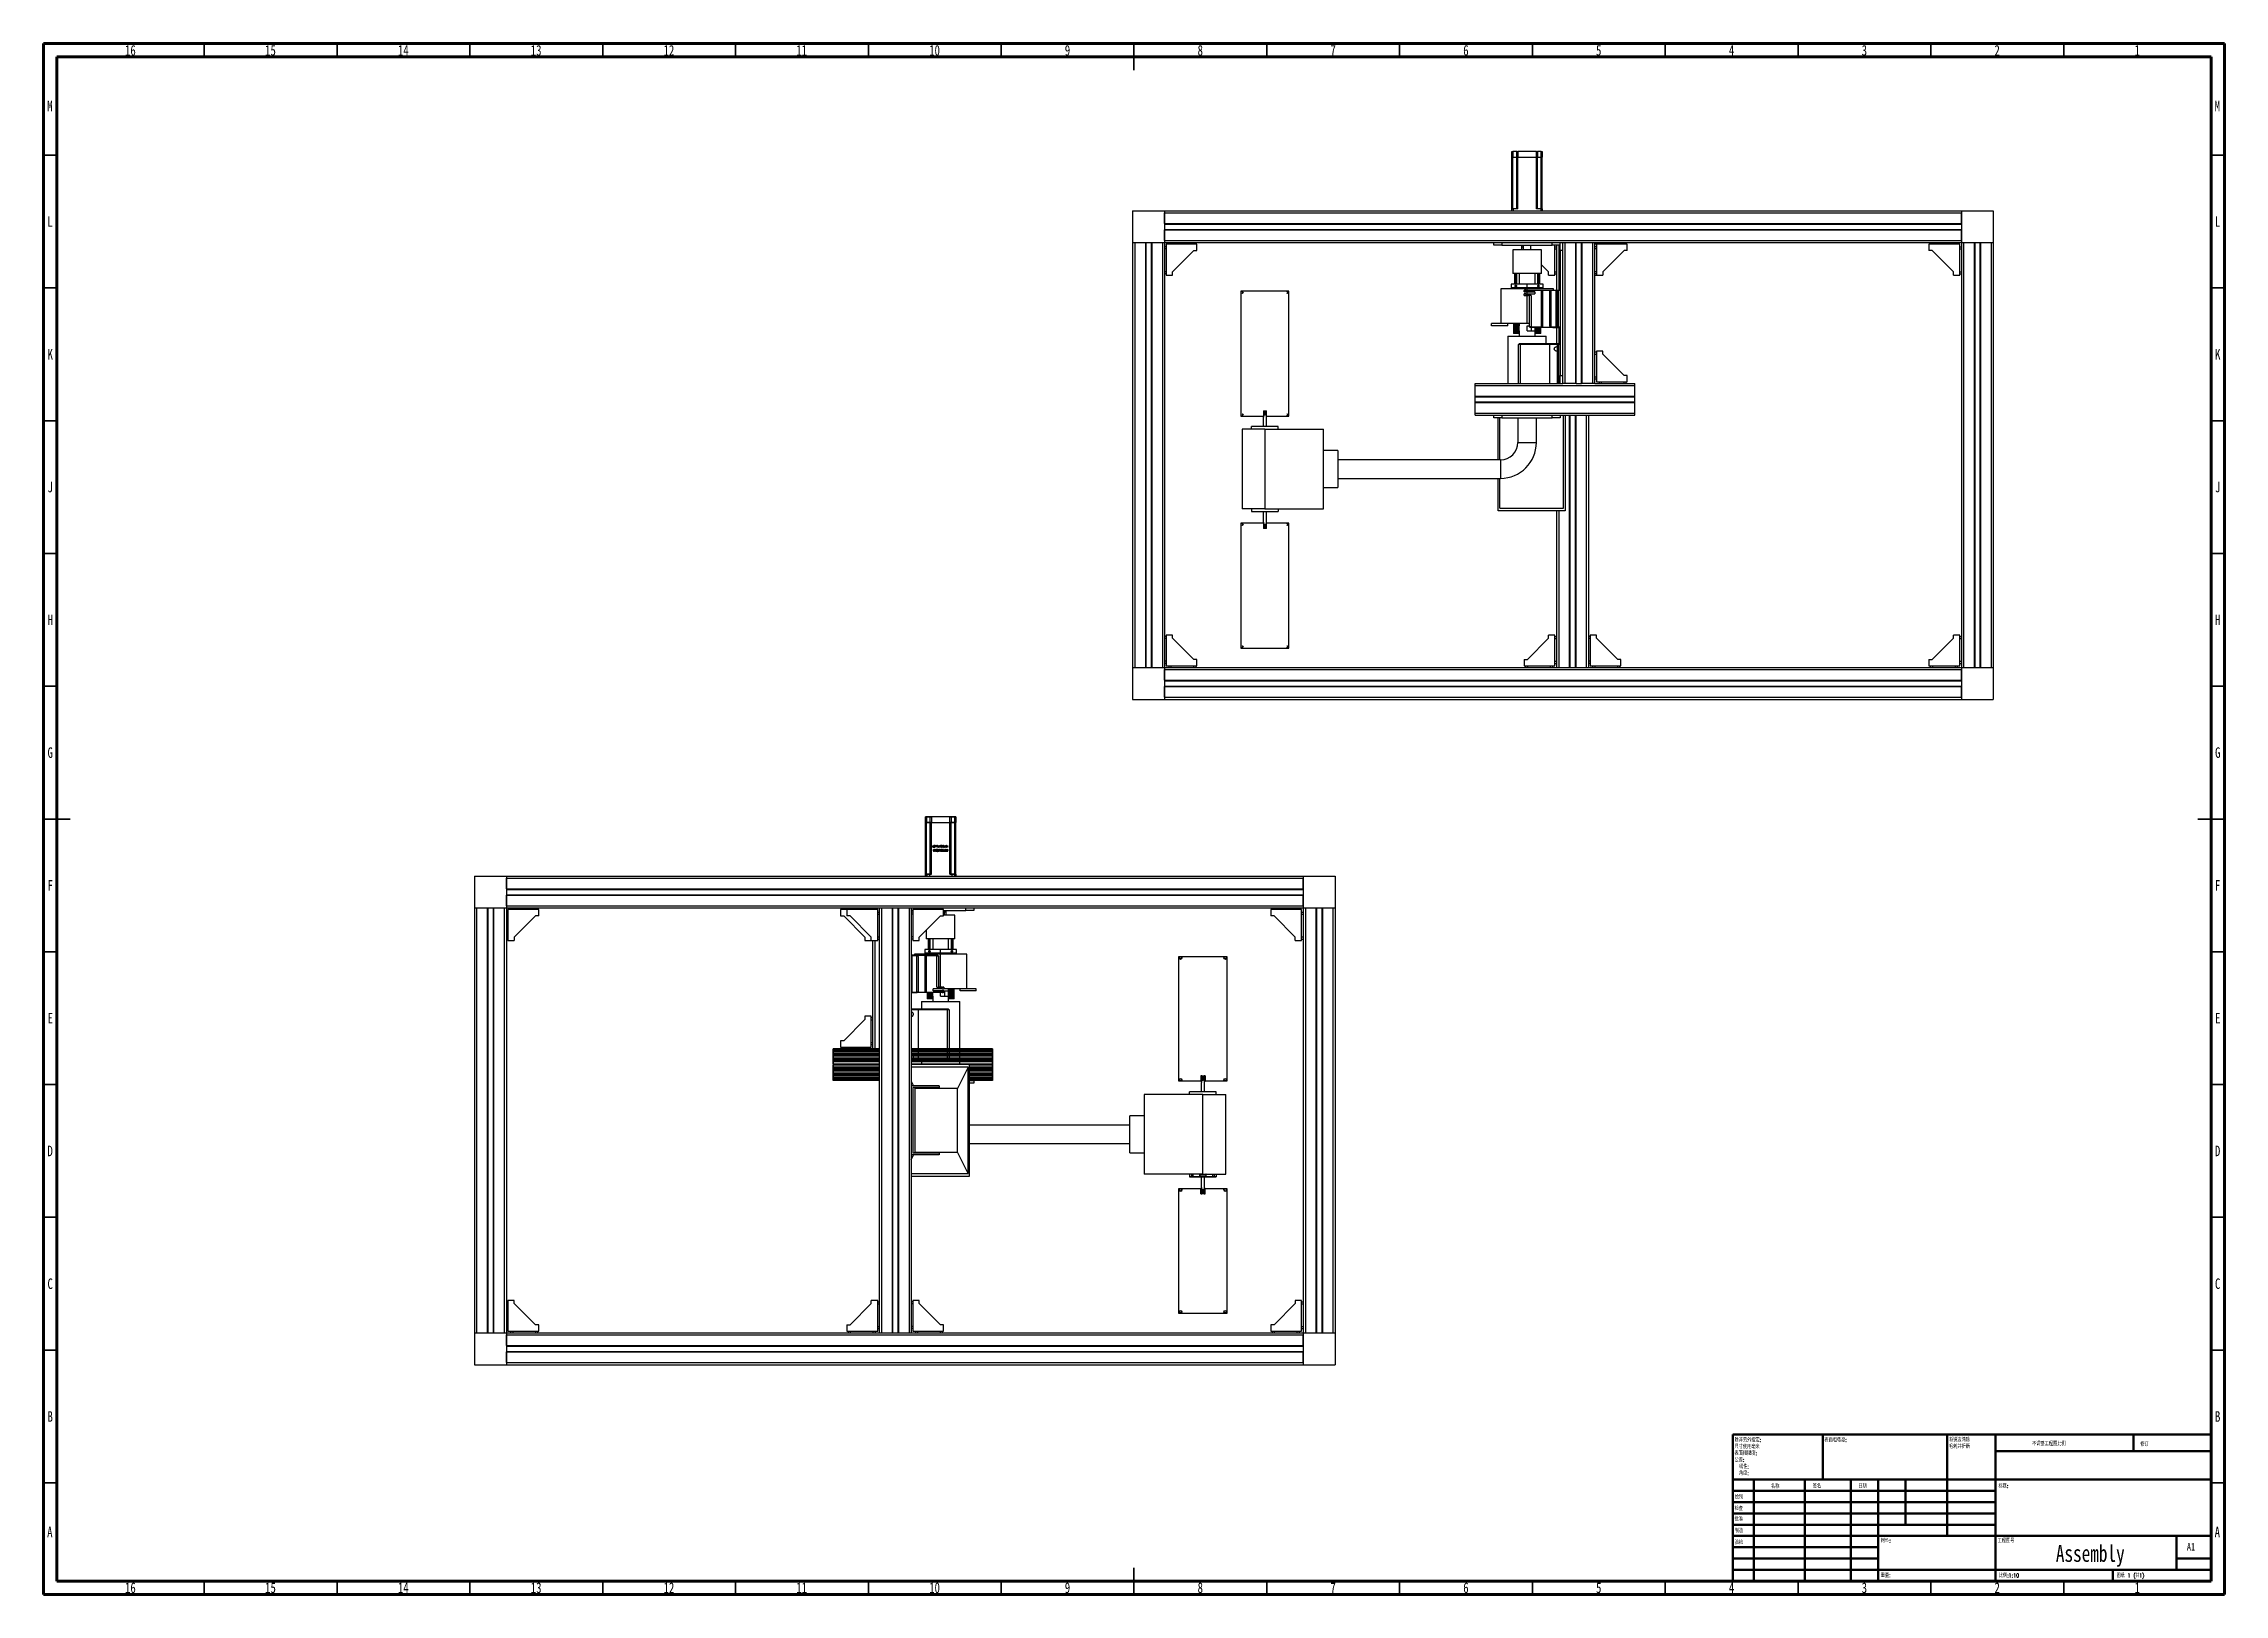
# Model space of a CAD drawing. Header units: millimetres. Extents: x 15 to 836, y 5 to 589.
import ezdxf

# ---------------------------------------------------------------- set-up
doc = ezdxf.new("R2010")
doc.units = ezdxf.units.MM
doc.styles.add('SLDTEXTSTYLE0', font='TXT', dxfattribs={"width": 0.75})
doc.styles.add('SLDTEXTSTYLE1', font='TXT', dxfattribs={"width": 0.75, "bigfont": 'bigfont'})
doc.styles.add('SLDTEXTSTYLE2', font='TXT', dxfattribs={"width": 0.694444, "bigfont": 'bigfont'})

msp = doc.modelspace()

# ---------------------------------------------------------------- texts
at = {"color": 7, "linetype": 'Continuous', "lineweight": 0}
for s, insert, char_height, attachment_point, style in [('16', (47.67, 588.45), 3.969, 2, 'SLDTEXTSTYLE0'), ('15', (100.42, 588.45), 3.969, 2, 'SLDTEXTSTYLE0'), ('14', (150.42, 588.45), 3.969, 2, 'SLDTEXTSTYLE0'), ('13', (200.42, 588.45), 3.969, 2, 'SLDTEXTSTYLE0'), ('12', (250.42, 588.45), 3.969, 2, 'SLDTEXTSTYLE0'), ('11', (300.42, 588.45), 3.969, 2, 'SLDTEXTSTYLE0'), ('10', (350.42, 588.45), 3.969, 2, 'SLDTEXTSTYLE0'), ('9', (400.46, 588.45), 3.97, 2, 'SLDTEXTSTYLE0'), ('8', (450.46, 588.45), 3.97, 2, 'SLDTEXTSTYLE0'), ('7', (500.46, 588.45), 3.97, 2, 'SLDTEXTSTYLE0'), ('6', (550.46, 588.45), 3.97, 2, 'SLDTEXTSTYLE0'), ('5', (600.46, 588.45), 3.97, 2, 'SLDTEXTSTYLE0'), ('4', (650.46, 588.45), 3.97, 2, 'SLDTEXTSTYLE0'), ('3', (700.46, 588.45), 3.97, 2, 'SLDTEXTSTYLE0'), ('2', (750.46, 588.45), 3.97, 2, 'SLDTEXTSTYLE0'), ('1', (803.21, 588.45), 3.97, 2, 'SLDTEXTSTYLE0'), ('M', (17.36, 567.49), 3.97, 2, 'SLDTEXTSTYLE0'), ('M', (833.36, 567.49), 3.97, 2, 'SLDTEXTSTYLE0'), ('L', (17.45, 523.99), 3.97, 2, 'SLDTEXTSTYLE0'), ('L', (833.45, 523.99), 3.97, 2, 'SLDTEXTSTYLE0'), ('K', (17.49, 473.99), 3.97, 2, 'SLDTEXTSTYLE0'), ('K', (833.49, 473.99), 3.97, 2, 'SLDTEXTSTYLE0'), ('J', (17.47, 423.99), 3.97, 2, 'SLDTEXTSTYLE0'), ('J', (833.47, 423.99), 3.97, 2, 'SLDTEXTSTYLE0'), ('H', (17.49, 373.99), 3.97, 2, 'SLDTEXTSTYLE0'), ('H', (833.49, 373.99), 3.97, 2, 'SLDTEXTSTYLE0'), ('G', (17.49, 323.99), 3.97, 2, 'SLDTEXTSTYLE0'), ('G', (833.49, 323.99), 3.97, 2, 'SLDTEXTSTYLE0'), ('F', (17.46, 273.99), 3.97, 2, 'SLDTEXTSTYLE0'), ('F', (833.46, 273.99), 3.97, 2, 'SLDTEXTSTYLE0'), ('E', (17.51, 223.99), 3.97, 2, 'SLDTEXTSTYLE0'), ('E', (833.51, 223.99), 3.97, 2, 'SLDTEXTSTYLE0'), ('D', (17.45, 173.99), 3.97, 2, 'SLDTEXTSTYLE0'), ('D', (833.45, 173.99), 3.97, 2, 'SLDTEXTSTYLE0'), ('C', (17.46, 123.99), 3.97, 2, 'SLDTEXTSTYLE0'), ('C', (833.46, 123.99), 3.97, 2, 'SLDTEXTSTYLE0'), ('B', (17.47, 73.99), 3.97, 2, 'SLDTEXTSTYLE0'), ('B', (833.47, 73.99), 3.97, 2, 'SLDTEXTSTYLE0'), ('尺寸使用毫米', (651.59, 61.42), 1.5, 1, 'SLDTEXTSTYLE1'), ('表面粗糙度:', (651.59, 58.92), 1.5, 1, 'SLDTEXTSTYLE1'), ('除非另外指定:', (651.59, 63.92), 1.5, 1, 'SLDTEXTSTYLE1'), ('表面粗糙度:', (685.37, 63.92), 1.5, 1, 'SLDTEXTSTYLE1'), ('将锐边清除', (732.31, 64), 1.5, 1, 'SLDTEXTSTYLE1'), ('毛刺并折断', (732.31, 61.5), 1.5, 1, 'SLDTEXTSTYLE1'), ('不调整工程图比例', (763.61, 62.53), 1.5, 1, 'SLDTEXTSTYLE1'), ('修订', (804.33, 62.33), 1.5, 1, 'SLDTEXTSTYLE1'), ('公差:', (651.59, 56.42), 1.5, 1, 'SLDTEXTSTYLE1'), ('角度:', (653.28, 51.42), 1.5, 1, 'SLDTEXTSTYLE1'), ('线性:', (653.28, 53.92), 1.5, 1, 'SLDTEXTSTYLE1'), ('绘制', (651.68, 42.43), 1.5, 1, 'SLDTEXTSTYLE1'), ('名称', (665.32, 46.5), 1.5, 1, 'SLDTEXTSTYLE1'), ('签名', (681.03, 46.56), 1.5, 1, 'SLDTEXTSTYLE1'), ('日期', (698.21, 46.58), 1.5, 1, 'SLDTEXTSTYLE1'), ('标题:', (750.96, 46.58), 1.5, 1, 'SLDTEXTSTYLE1'), ('检查', (651.62, 38.15), 1.5, 1, 'SLDTEXTSTYLE1'), ('批准', (651.62, 34.18), 1.5, 1, 'SLDTEXTSTYLE1'), ('A', (17.34, 30.49), 3.97, 2, 'SLDTEXTSTYLE0'), ('验检', (651.68, 25.35), 1.5, 1, 'SLDTEXTSTYLE1'), ('制造', (651.68, 29.73), 1.5, 1, 'SLDTEXTSTYLE1'), ('材料:', (706.65, 25.99), 1.5, 1, 'SLDTEXTSTYLE1'), ('工程图号', (750.63, 25.99), 1.5, 1, 'SLDTEXTSTYLE1'), ('A', (833.34, 30.49), 3.97, 2, 'SLDTEXTSTYLE0'), ('Assembly', (785.51, 23.61), 6.35, 2, 'SLDTEXTSTYLE0'), ('A1', (821.87, 24.41), 2.91, 1, 'SLDTEXTSTYLE0'), ('16', (47.67, 9.49), 3.969, 2, 'SLDTEXTSTYLE0'), ('15', (100.42, 9.49), 3.969, 2, 'SLDTEXTSTYLE0'), ('14', (150.42, 9.49), 3.969, 2, 'SLDTEXTSTYLE0'), ('13', (200.42, 9.49), 3.969, 2, 'SLDTEXTSTYLE0'), ('12', (250.42, 9.49), 3.969, 2, 'SLDTEXTSTYLE0'), ('11', (300.42, 9.49), 3.969, 2, 'SLDTEXTSTYLE0'), ('10', (350.42, 9.49), 3.969, 2, 'SLDTEXTSTYLE0'), ('9', (400.46, 9.49), 3.97, 2, 'SLDTEXTSTYLE0'), ('8', (450.46, 9.49), 3.97, 2, 'SLDTEXTSTYLE0'), ('7', (500.46, 9.49), 3.97, 2, 'SLDTEXTSTYLE0'), ('6', (550.46, 9.49), 3.97, 2, 'SLDTEXTSTYLE0'), ('5', (600.46, 9.49), 3.97, 2, 'SLDTEXTSTYLE0'), ('4', (650.46, 9.49), 3.97, 2, 'SLDTEXTSTYLE0'), ('3', (700.46, 9.49), 3.97, 2, 'SLDTEXTSTYLE0'), ('重量:', (706.62, 12.95), 1.499, 1, 'SLDTEXTSTYLE1'), ('2', (750.46, 9.49), 3.97, 2, 'SLDTEXTSTYLE0'), ('比例:1:10', (751.07, 12.9), 1.5, 1, 'SLDTEXTSTYLE1'), ('图纸 1 (共1)', (795.48, 12.9), 1.5, 1, 'SLDTEXTSTYLE2'), ('1', (803.21, 9.49), 3.97, 2, 'SLDTEXTSTYLE0')]:
    msp.add_mtext(s, dxfattribs=dict(at, insert=insert, char_height=char_height, attachment_point=attachment_point, style=style))

# ---------------------------------------------------------------- linework, layer by layer
at = {"color": 7, "linetype": 'Continuous', "lineweight": 70}
for p, q in [((15, 5), (15, 589)), ((15, 589), (836, 589)), ((20, 10), (20, 584)), ((20, 584), (831, 584)), ((831, 584), (831, 10)), ((836, 589), (836, 5)), ((831, 10), (20, 10)), ((836, 5), (15, 5))]:
    msp.add_line(p, q, dxfattribs=at)
at = {"color": 7, "linetype": 'Continuous', "lineweight": 35}
for p, q in [((75.5, 584), (75.5, 589)), ((125.5, 584), (125.5, 589)), ((175.5, 584), (175.5, 589)), ((225.5, 584), (225.5, 589)), ((275.5, 584), (275.5, 589)), ((325.5, 584), (325.5, 589)), ((375.5, 584), (375.5, 589)), ((425.5, 589), (425.5, 579)), ((425.5, 584), (425.5, 589)), ((475.5, 584), (475.5, 589)), ((525.5, 584), (525.5, 589)), ((575.5, 584), (575.5, 589)), ((625.5, 584), (625.5, 589)), ((675.5, 584), (675.5, 589)), ((725.5, 584), (725.5, 589)), ((775.5, 584), (775.5, 589)), ((20, 547), (15, 547)), ((831, 547), (836, 547)), ((20, 497), (15, 497)), ((831, 497), (836, 497)), ((20, 447), (15, 447)), ((831, 447), (836, 447)), ((20, 397), (15, 397)), ((831, 397), (836, 397)), ((20, 347), (15, 347)), ((831, 347), (836, 347)), ((15, 297), (25, 297)), ((20, 297), (15, 297)), ((836, 297), (826, 297)), ((831, 297), (836, 297)), ((20, 247), (15, 247)), ((831, 247), (836, 247)), ((20, 197), (15, 197)), ((831, 197), (836, 197)), ((20, 147), (15, 147)), ((831, 147), (836, 147)), ((20, 97), (15, 97)), ((831, 97), (836, 97)), ((20, 47), (15, 47)), ((831, 47), (836, 47)), ((75.5, 10), (75.5, 5)), ((125.5, 10), (125.5, 5)), ((175.5, 10), (175.5, 5)), ((225.5, 10), (225.5, 5)), ((275.5, 10), (275.5, 5)), ((325.5, 10), (325.5, 5)), ((375.5, 10), (375.5, 5)), ((425.5, 5), (425.5, 15)), ((425.5, 10), (425.5, 5)), ((475.5, 10), (475.5, 5)), ((525.5, 10), (525.5, 5)), ((575.5, 10), (575.5, 5)), ((625.5, 10), (625.5, 5)), ((675.5, 10), (675.5, 5)), ((725.5, 10), (725.5, 5)), ((775.5, 10), (775.5, 5))]:
    msp.add_line(p, q, dxfattribs=at)
at = {"color": 7, "linetype": 'Continuous', "lineweight": 25}
for p, q in [((567.79, 546.2), (567.79, 548.38)), ((567.79, 548.38), (568.17, 548.38)), ((567.79, 546.2), (568.17, 546.2)), ((567.79, 526.78), (567.79, 546.18)), ((567.79, 546.18), (568.17, 546.18)), ((568.17, 548.38), (568.17, 546.2)), ((568.17, 526.78), (568.17, 546.18)), ((569.59, 548.38), (569.99, 548.38)), ((569.59, 546.2), (569.59, 548.38)), ((569.59, 546.2), (569.99, 546.2)), ((569.59, 526.78), (569.59, 546.18)), ((569.59, 546.18), (569.99, 546.18)), ((569.99, 548.38), (569.99, 546.2)), ((576.99, 548.38), (569.99, 548.38)), ((569.99, 546.2), (569.99, 546.18)), ((569.99, 546.2), (576.99, 546.2)), ((569.99, 526.78), (569.99, 546.18)), ((569.99, 546.18), (576.99, 546.18)), ((576.99, 548.38), (577.39, 548.38)), ((576.99, 546.2), (576.99, 548.38)), ((576.99, 546.2), (577.39, 546.2)), ((576.99, 546.2), (576.99, 546.18)), ((576.99, 526.78), (576.99, 546.18)), ((576.99, 546.18), (577.39, 546.18)), ((577.39, 548.38), (577.39, 546.2)), ((577.39, 526.78), (577.39, 546.18)), ((578.82, 546.2), (578.82, 548.38)), ((578.82, 548.38), (579.19, 548.38)), ((578.82, 546.2), (579.19, 546.2)), ((578.82, 526.78), (578.82, 546.18)), ((578.82, 546.18), (579.19, 546.18)), ((579.19, 548.38), (579.19, 546.2)), ((579.19, 526.78), (579.19, 546.18)), ((424.99, 526.04), (424.99, 514.04)), ((424.99, 526.04), (436.99, 526.04)), ((436.99, 526.04), (436.99, 514.04)), ((436.99, 526.04), (736.99, 526.04)), ((567.79, 526.04), (567.79, 526.78)), ((567.79, 526.78), (568.19, 526.78)), ((569.99, 526.78), (568.19, 526.78)), ((568.19, 526.78), (568.19, 526.04)), ((578.79, 526.78), (576.99, 526.78)), ((578.79, 526.78), (579.19, 526.78)), ((578.79, 526.04), (578.79, 526.78)), ((579.19, 526.78), (579.19, 526.04)), ((736.99, 526.04), (748.99, 526.04)), ((736.99, 526.04), (736.99, 514.04)), ((748.99, 526.04), (748.99, 514.04)), ((436.99, 525.24), (736.99, 525.24)), ((436.99, 521.24), (436.99, 525.24)), ((436.99, 521.24), (736.99, 521.24)), ((436.99, 521.04), (736.99, 521.04)), ((436.99, 519.04), (736.99, 519.04)), ((436.99, 518.84), (736.99, 518.84)), ((436.99, 514.84), (436.99, 518.84)), ((736.99, 521.24), (736.99, 525.24)), ((736.99, 514.84), (736.99, 518.84)), ((424.99, 514.04), (436.99, 514.04)), ((424.99, 514.04), (424.99, 354.04)), ((425.79, 514.04), (425.79, 354.04)), ((425.79, 514.04), (429.79, 514.04)), ((429.79, 514.04), (429.79, 354.04)), ((429.99, 514.04), (429.99, 354.04)), ((431.99, 514.04), (431.99, 354.04)), ((432.19, 514.04), (432.19, 354.04)), ((432.19, 514.04), (436.19, 514.04)), ((436.19, 514.04), (436.19, 354.04)), ((436.99, 514.84), (736.99, 514.84)), ((436.99, 514.04), (436.99, 354.04)), ((436.99, 514.04), (736.99, 514.04)), ((437.59, 512.46), (436.99, 512.46)), ((437.59, 511.66), (436.99, 511.66)), ((437.59, 513.44), (437.59, 501.84)), ((449.19, 513.44), (437.59, 513.44)), ((438.57, 513.44), (438.57, 514.04)), ((439.37, 513.44), (439.37, 514.04)), ((439.99, 503.04), (447.99, 511.04)), ((447.92, 513.44), (447.92, 514.04)), ((447.99, 511.04), (449.19, 511.04)), ((448.72, 513.44), (448.72, 514.04)), ((449.19, 511.04), (449.19, 513.44)), ((560.99, 513.04), (560.99, 514.04)), ((563.99, 513.04), (560.99, 513.04)), ((563.99, 514.04), (563.99, 513.04)), ((563.99, 513.04), (582.99, 513.04)), ((568.09, 511.38), (568.09, 502.38)), ((578.89, 511.38), (568.09, 511.38)), ((572.09, 512.98), (571.49, 512.98)), ((571.49, 512.48), (571.49, 512.98)), ((571.49, 511.38), (571.49, 512.48)), ((571.49, 512.48), (572.19, 512.48)), ((572.09, 512.98), (572.09, 513.04)), ((572.19, 511.38), (572.19, 512.48)), ((574.89, 511.38), (574.89, 513.04)), ((578.89, 502.38), (578.89, 511.38)), ((582.99, 513.04), (582.99, 514.04)), ((585.99, 513.04), (582.99, 513.04)), ((583.99, 501.84), (583.99, 513.04)), ((583.99, 512.46), (584.59, 512.46)), ((583.99, 511.66), (584.59, 511.66)), ((584.59, 513.04), (584.59, 496.21)), ((585.39, 513.04), (585.39, 496.21)), ((585.99, 511.04), (585.99, 514.04)), ((586.99, 511.04), (585.99, 511.04)), ((585.99, 511.04), (585.99, 464.04)), ((586.99, 461.04), (586.99, 514.04)), ((587.79, 461.04), (587.79, 514.04)), ((591.79, 461.04), (591.79, 514.04)), ((591.99, 461.04), (591.99, 514.04)), ((593.99, 461.04), (593.99, 514.04)), ((594.19, 461.04), (594.19, 514.04)), ((598.19, 461.04), (598.19, 514.04)), ((598.99, 461.04), (598.99, 514.04)), ((599.59, 513.44), (598.99, 513.44)), ((599.59, 512.46), (598.99, 512.46)), ((599.59, 511.66), (598.99, 511.66)), ((599.59, 513.44), (599.59, 501.84)), ((611.19, 513.44), (599.59, 513.44)), ((600.57, 513.44), (600.57, 514.04)), ((601.37, 513.44), (601.37, 514.04)), ((609.99, 511.04), (601.99, 503.04)), ((607.52, 513.44), (607.52, 514.04)), ((608.32, 513.44), (608.32, 514.04)), ((609.92, 513.44), (609.92, 514.04)), ((611.19, 511.04), (609.99, 511.04)), ((610.72, 513.44), (610.72, 514.04)), ((611.19, 511.04), (611.19, 513.44)), ((736.39, 513.44), (724.79, 513.44)), ((724.79, 513.44), (724.79, 511.04)), ((725.99, 511.04), (724.79, 511.04)), ((725.27, 513.44), (725.27, 514.04)), ((733.99, 503.04), (725.99, 511.04)), ((726.07, 513.44), (726.07, 514.04)), ((734.62, 513.44), (734.62, 514.04)), ((735.42, 513.44), (735.42, 514.04)), ((736.39, 501.84), (736.39, 513.44)), ((736.39, 512.46), (736.99, 512.46)), ((736.39, 511.66), (736.99, 511.66)), ((736.99, 514.04), (748.99, 514.04)), ((736.99, 514.04), (736.99, 354.04)), ((737.79, 514.04), (737.79, 354.04)), ((737.79, 514.04), (741.79, 514.04)), ((741.79, 514.04), (741.79, 354.04)), ((741.99, 514.04), (741.99, 354.04)), ((743.99, 514.04), (743.99, 354.04)), ((744.19, 514.04), (744.19, 354.04)), ((744.19, 514.04), (748.19, 514.04)), ((748.19, 514.04), (748.19, 354.04)), ((748.99, 514.04), (748.99, 354.04)), ((437.59, 503.11), (436.99, 503.11)), ((437.59, 502.31), (436.99, 502.31)), ((437.59, 501.84), (439.99, 501.84)), ((439.99, 501.84), (439.99, 503.04)), ((578.89, 502.38), (568.09, 502.38)), ((568.73, 502.22), (568.73, 498.42)), ((568.73, 502.22), (568.89, 502.22)), ((568.89, 502.22), (568.89, 498.42)), ((568.89, 502.22), (569.1, 502.22)), ((569.1, 502.22), (569.31, 502.22)), ((569.1, 502.22), (569.1, 498.42)), ((569.31, 498.42), (569.31, 502.22)), ((569.31, 502.22), (569.52, 502.22)), ((569.52, 498.42), (569.52, 502.22)), ((569.52, 502.22), (569.57, 502.22)), ((569.57, 498.42), (569.57, 502.22)), ((570.49, 502.38), (570.49, 498.42)), ((576.49, 498.42), (576.49, 502.38)), ((577.42, 502.22), (577.42, 498.42)), ((577.42, 502.22), (577.63, 502.22)), ((577.63, 502.22), (577.84, 502.22)), ((577.63, 502.22), (577.63, 498.42)), ((577.84, 498.42), (577.84, 502.22)), ((577.84, 502.22), (577.98, 502.22)), ((577.98, 502.22), (578.19, 502.22)), ((577.98, 502.22), (577.98, 498.42)), ((578.19, 498.42), (578.19, 502.22)), ((578.19, 502.22), (578.26, 502.22)), ((578.26, 498.42), (578.26, 502.22)), ((581.59, 503.04), (578.89, 505.74)), ((581.59, 501.84), (581.59, 503.04)), ((581.59, 501.84), (583.99, 501.84)), ((583.99, 503.11), (584.59, 503.11)), ((583.99, 502.31), (584.59, 502.31)), ((599.59, 503.11), (598.99, 503.11)), ((599.59, 502.31), (598.99, 502.31)), ((598.99, 501.84), (599.59, 501.84)), ((599.59, 501.84), (601.99, 501.84)), ((601.99, 503.04), (601.99, 501.84)), ((733.99, 501.84), (733.99, 503.04)), ((733.99, 501.84), (736.39, 501.84)), ((736.39, 503.11), (736.99, 503.11)), ((736.39, 502.31), (736.99, 502.31)), ((465.76, 495.76), (465.76, 448.76)), ((483.76, 495.76), (465.76, 495.76)), ((483.76, 448.76), (483.76, 495.76)), ((563.59, 496.7), (563.59, 483.58)), ((573.49, 496.7), (563.59, 496.7)), ((567.49, 498.42), (567.49, 497.02)), ((573.49, 498.42), (567.49, 498.42)), ((573.49, 497.02), (567.49, 497.02)), ((568.09, 497.02), (568.09, 496.7)), ((569.49, 497.72), (569.02, 497.72)), ((572.36, 495.98), (572.56, 496.18)), ((572.36, 495.58), (572.36, 495.98)), ((572.36, 495.58), (572.36, 495.58)), ((572.36, 494.18), (572.36, 494.78)), ((572.36, 494.18), (572.36, 494.18)), ((572.96, 495.98), (572.96, 496.18)), ((572.96, 496.18), (579.09, 496.18)), ((572.96, 495.98), (572.96, 495.58)), ((578.93, 495.98), (572.96, 495.98)), ((572.96, 495.58), (576.36, 495.58)), ((574.36, 495.58), (572.96, 495.58)), ((572.96, 494.78), (572.96, 494.18)), ((572.96, 494.78), (576.36, 494.78)), ((574.96, 494.18), (572.96, 494.18)), ((579.49, 498.42), (573.49, 498.42)), ((573.49, 497.02), (573.49, 498.42)), ((579.49, 497.02), (573.49, 497.02)), ((573.49, 496.7), (573.49, 497.02)), ((583.39, 496.7), (573.49, 496.7)), ((573.49, 496.18), (573.49, 496.7)), ((573.49, 494.78), (573.49, 495.58)), ((573.49, 483.58), (573.49, 494.18)), ((574.34, 494.18), (574.36, 494.18)), ((574.36, 482.38), (574.36, 494.18)), ((574.96, 494.18), (574.96, 482.38)), ((576.36, 495.58), (576.36, 494.78)), ((577.5, 497.72), (577.96, 497.72)), ((578.89, 496.7), (578.89, 497.02)), ((578.93, 482.38), (578.93, 495.98)), ((579.16, 496.03), (579.09, 496.18)), ((579.09, 496.18), (582.09, 496.17)), ((579.35, 495.98), (579.35, 482.21)), ((582, 495.97), (579.35, 495.98)), ((579.49, 497.02), (579.49, 498.42)), ((582, 482.55), (582, 495.97)), ((582.19, 495.93), (582.09, 496.17)), ((582.09, 496.17), (585.18, 496.17)), ((582.42, 495.97), (582.42, 482.37)), ((584.39, 495.97), (582.42, 495.97)), ((583.39, 496.17), (583.39, 496.7)), ((583.59, 496.21), (583.55, 496.17)), ((583.59, 496.17), (583.59, 496.21)), ((583.59, 496.21), (585.99, 496.21)), ((584.39, 482.37), (584.39, 495.97)), ((584.99, 495.98), (585.19, 496.18)), ((584.99, 482.38), (584.99, 495.98)), ((584.99, 495.98), (585.19, 495.98)), ((585.19, 495.98), (585.19, 496.18)), ((585.19, 496.18), (585.99, 496.18)), ((585.99, 495.98), (585.19, 495.98)), ((585.19, 495.98), (585.19, 482.38)), ((560.09, 482.78), (560.09, 483.58)), ((563.79, 483.58), (560.09, 483.58)), ((566.19, 482.78), (560.09, 482.78)), ((573.49, 483.58), (563.79, 483.58)), ((566.19, 482.78), (566.19, 483.58)), ((566.29, 478.84), (566.29, 461.04)), ((566.29, 478.84), (576.24, 478.84)), ((568.37, 483.58), (568.37, 479.78)), ((568.58, 479.78), (568.37, 479.78)), ((568.58, 479.78), (568.58, 483.58)), ((568.79, 479.78), (568.58, 479.78)), ((568.79, 479.78), (568.79, 483.58)), ((568.81, 483.58), (568.81, 479.78)), ((568.93, 479.78), (568.81, 479.78)), ((568.93, 483.58), (568.93, 479.78)), ((569.14, 479.78), (568.93, 479.78)), ((569.14, 479.78), (569.14, 483.58)), ((569.35, 479.78), (569.14, 479.78)), ((569.35, 479.78), (569.35, 483.58)), ((569.36, 483.58), (569.36, 479.78)), ((569.49, 479.78), (569.36, 479.78)), ((569.49, 483.58), (569.49, 479.78)), ((569.7, 479.78), (569.49, 479.78)), ((569.7, 479.78), (569.7, 483.58)), ((569.91, 479.78), (569.7, 479.78)), ((569.91, 479.78), (569.91, 483.58)), ((569.96, 483.58), (569.96, 479.78)), ((570.17, 479.78), (569.96, 479.78)), ((570.17, 479.78), (570.17, 483.58)), ((570.38, 479.78), (570.17, 479.78)), ((570.38, 479.78), (570.38, 483.58)), ((570.49, 483.58), (570.49, 482.78)), ((570.49, 480.78), (570.49, 482.78)), ((570.49, 480.78), (570.49, 478.84)), ((574.36, 483.58), (573.49, 483.58)), ((573.49, 482.78), (574.36, 482.78)), ((573.49, 480.78), (573.49, 482.78)), ((573.49, 480.78), (576.49, 480.78)), ((574.56, 482.18), (574.36, 482.38)), ((574.56, 482.18), (574.36, 482.38)), ((574.36, 482.38), (574.36, 482.38)), ((574.56, 482.18), (574.56, 482.18)), ((574.96, 482.18), (574.96, 482.38)), ((574.96, 482.38), (578.93, 482.38)), ((579.37, 482.18), (574.96, 482.18)), ((575.09, 480.78), (575.09, 482.18)), ((576.24, 478.84), (580.69, 478.84)), ((576.49, 480.78), (576.49, 482.18)), ((576.49, 482.17), (576.6, 482.17)), ((576.49, 478.84), (576.49, 480.78)), ((576.6, 482.18), (576.6, 479.78)), ((576.81, 479.78), (576.6, 479.78)), ((576.81, 479.78), (576.81, 482.18)), ((577.02, 479.78), (576.81, 479.78)), ((577.02, 479.78), (577.02, 482.18)), ((577.02, 482.17), (577.08, 482.17)), ((577.08, 482.18), (577.08, 479.78)), ((577.21, 479.78), (577.08, 479.78)), ((577.21, 482.18), (577.21, 479.78)), ((577.42, 479.78), (577.21, 479.78)), ((577.42, 479.78), (577.42, 482.18)), ((577.63, 479.78), (577.42, 479.78)), ((577.63, 479.78), (577.63, 482.18)), ((577.63, 482.18), (577.63, 479.78)), ((577.63, 482.17), (577.63, 482.17)), ((577.76, 479.78), (577.63, 479.78)), ((577.76, 482.18), (577.76, 479.78)), ((577.97, 479.78), (577.76, 479.78)), ((577.97, 479.78), (577.97, 482.18)), ((578.18, 479.78), (577.97, 479.78)), ((578.18, 479.78), (578.18, 482.18)), ((578.18, 482.17), (578.2, 482.17)), ((578.2, 482.18), (578.2, 479.78)), ((578.41, 479.78), (578.2, 479.78)), ((578.41, 479.78), (578.41, 482.18)), ((578.62, 479.78), (578.41, 479.78)), ((578.62, 479.78), (578.62, 482.17)), ((578.62, 482.17), (579.01, 482.17)), ((579.35, 482.21), (579.37, 482.18)), ((579.37, 482.18), (582.37, 482.17)), ((580.69, 476.04), (580.69, 478.84)), ((582.37, 482.17), (582, 482.55)), ((585.19, 482.17), (582.37, 482.17)), ((582.42, 482.37), (584.39, 482.37)), ((583.59, 482.14), (585.99, 482.14)), ((584.59, 482.14), (584.59, 476.04)), ((584.82, 482.55), (585.19, 482.17)), ((584.99, 482.38), (585.19, 482.38)), ((584.99, 482.38), (585.19, 482.18)), ((584.99, 482.38), (584.99, 482.38)), ((585.19, 482.18), (585.19, 482.38)), ((585.19, 482.38), (585.99, 482.38)), ((585.99, 482.18), (585.19, 482.18)), ((585.19, 482.18), (585.19, 482.17)), ((585.39, 482.14), (585.39, 476.04)), ((570.69, 476.04), (570.29, 475.64)), ((570.29, 461.04), (570.29, 475.64)), ((570.89, 475.64), (570.29, 475.64)), ((570.69, 476.04), (570.89, 476.04)), ((570.89, 476.04), (570.89, 475.64)), ((570.89, 476.04), (581.99, 476.04)), ((581.99, 475.64), (570.89, 475.64)), ((570.89, 475.64), (570.89, 461.04)), ((581.99, 476.04), (585.37, 476.04)), ((581.99, 476.04), (581.99, 475.64)), ((584.97, 475.64), (581.99, 475.64)), ((581.99, 461.04), (581.99, 475.64)), ((585.37, 476.04), (584.97, 475.64)), ((584.97, 461.04), (584.97, 475.64)), ((584.97, 475.64), (585.37, 475.64)), ((585.37, 476.04), (585.99, 476.04)), ((585.37, 476.04), (585.37, 475.64)), ((585.37, 475.64), (585.37, 461.04)), ((585.99, 475.64), (585.37, 475.64)), ((599.59, 472.76), (598.99, 472.76)), ((599.59, 471.96), (598.99, 471.96)), ((601.99, 473.24), (599.59, 473.24)), ((599.59, 473.24), (599.59, 461.64)), ((601.99, 472.04), (601.99, 473.24)), ((609.99, 464.04), (601.99, 472.04)), ((553.99, 460.24), (553.99, 461.04)), ((553.99, 461.04), (586.99, 461.04)), ((553.99, 460.24), (613.99, 460.24)), ((553.99, 456.24), (553.99, 460.24)), ((585.99, 464.04), (586.99, 464.04)), ((585.99, 461.04), (585.99, 464.04)), ((587.79, 461.04), (586.99, 461.04)), ((591.79, 461.04), (587.79, 461.04)), ((591.99, 461.04), (591.79, 461.04)), ((591.99, 461.04), (593.99, 461.04)), ((594.19, 461.04), (593.99, 461.04)), ((598.19, 461.04), (594.19, 461.04)), ((598.99, 461.04), (598.19, 461.04)), ((599.59, 463.41), (598.99, 463.41)), ((599.59, 462.61), (598.99, 462.61)), ((598.99, 461.04), (613.99, 461.04)), ((599.59, 461.64), (611.19, 461.64)), ((600.57, 461.64), (600.57, 461.04)), ((601.37, 461.64), (601.37, 461.04)), ((609.92, 461.64), (609.92, 461.04)), ((611.19, 464.04), (609.99, 464.04)), ((610.72, 461.64), (610.72, 461.04)), ((611.19, 461.64), (611.19, 464.04)), ((613.99, 460.24), (613.99, 461.04)), ((613.99, 456.24), (613.99, 460.24)), ((553.99, 456.24), (613.99, 456.24)), ((553.99, 456.04), (553.99, 456.24)), ((553.99, 456.04), (613.99, 456.04)), ((553.99, 454.04), (553.99, 456.04)), ((553.99, 454.04), (613.99, 454.04)), ((553.99, 453.84), (553.99, 454.04)), ((553.99, 453.84), (613.99, 453.84)), ((553.99, 449.84), (553.99, 453.84)), ((613.99, 456.04), (613.99, 456.24)), ((613.99, 454.04), (613.99, 456.04)), ((613.99, 453.84), (613.99, 454.04)), ((613.99, 449.84), (613.99, 453.84)), ((465.76, 448.76), (474.2, 448.76)), ((474.76, 443.78), (466.16, 443.78)), ((466.16, 443.78), (466.16, 413.78)), ((469.76, 443.78), (469.76, 444.78)), ((479.76, 444.78), (469.76, 444.78)), ((474.16, 448.36), (474.16, 444.78)), ((474.2, 448.36), (474.16, 448.36)), ((474.2, 450.76), (474.2, 448.36)), ((474.2, 450.76), (475.33, 450.76)), ((474.76, 443.78), (474.76, 413.78)), ((474.76, 443.78), (496.89, 443.78)), ((475.33, 448.36), (475.33, 450.76)), ((475.33, 448.76), (483.76, 448.76)), ((475.36, 448.36), (475.33, 448.36)), ((475.36, 444.78), (475.36, 448.36)), ((479.76, 443.78), (479.76, 444.78)), ((496.89, 413.78), (496.89, 443.78)), ((553.99, 449.84), (613.99, 449.84)), ((553.99, 449.04), (553.99, 449.84)), ((553.99, 449.04), (613.99, 449.04)), ((560.99, 448.04), (560.99, 449.04)), ((563.99, 448.04), (560.99, 448.04)), ((562.59, 432.28), (562.59, 448.04)), ((563.19, 432.28), (563.19, 448.04)), ((563.99, 449.04), (563.99, 448.04)), ((563.99, 448.04), (582.99, 448.04)), ((569.99, 448.04), (569.99, 438.78)), ((576.99, 438.78), (576.99, 448.04)), ((582.99, 448.04), (582.99, 449.04)), ((585.99, 448.04), (582.99, 448.04)), ((585.99, 449.04), (585.99, 448.04)), ((587.19, 414.04), (587.19, 449.04)), ((587.79, 449.04), (587.79, 413.04)), ((589.39, 449.04), (589.39, 354.04)), ((589.59, 449.04), (589.59, 354.04)), ((591.59, 449.04), (591.59, 354.04)), ((591.79, 449.04), (591.79, 354.04)), ((595.79, 449.04), (595.79, 354.04)), ((596.59, 449.04), (596.59, 354.04)), ((613.99, 449.04), (613.99, 449.84)), ((502.29, 435.78), (496.89, 435.78)), ((502.29, 435.78), (502.29, 421.78)), ((569.99, 438.78), (576.99, 438.78)), ((563.49, 432.28), (502.29, 432.28)), ((563.49, 432.28), (563.49, 425.28)), ((496.89, 421.78), (502.29, 421.78)), ((502.29, 425.28), (563.49, 425.28)), ((562.59, 413.04), (562.59, 425.28)), ((563.19, 414.04), (563.19, 425.28)), ((474.76, 413.78), (466.16, 413.78)), ((469.76, 413.78), (469.76, 412.78)), ((469.76, 412.78), (479.76, 412.78)), ((474.16, 412.78), (474.16, 408.76)), ((474.76, 413.78), (496.89, 413.78)), ((475.36, 408.76), (475.36, 412.78)), ((479.76, 413.78), (479.76, 412.78)), ((587.79, 413.04), (562.59, 413.04)), ((563.19, 414.04), (587.19, 414.04)), ((584.59, 413.04), (584.59, 354.04)), ((585.39, 413.04), (585.39, 354.04)), ((474.2, 408.36), (465.76, 408.36)), ((465.76, 408.36), (465.76, 361.36)), ((474.16, 408.76), (474.2, 408.76)), ((474.2, 408.76), (474.2, 406.36)), ((475.33, 406.36), (474.2, 406.36)), ((475.33, 406.36), (475.33, 408.76)), ((475.33, 408.76), (475.36, 408.76)), ((483.76, 408.36), (475.33, 408.36)), ((483.76, 361.36), (483.76, 408.36)), ((437.59, 365.76), (436.99, 365.76)), ((437.59, 364.96), (436.99, 364.96)), ((439.99, 366.24), (437.59, 366.24)), ((437.59, 366.24), (437.59, 354.64)), ((439.99, 365.04), (439.99, 366.24)), ((447.99, 357.04), (439.99, 365.04)), ((465.76, 361.36), (483.76, 361.36)), ((573.59, 357.04), (581.59, 365.04)), ((581.59, 365.04), (581.59, 366.24)), ((583.99, 366.24), (581.59, 366.24)), ((583.99, 354.64), (583.99, 366.24)), ((583.99, 365.76), (584.59, 365.76)), ((583.99, 364.96), (584.59, 364.96)), ((597.19, 365.76), (596.59, 365.76)), ((597.19, 364.96), (596.59, 364.96)), ((597.19, 366.24), (597.19, 354.64)), ((599.59, 366.24), (597.19, 366.24)), ((599.59, 365.04), (599.59, 366.24)), ((607.59, 357.04), (599.59, 365.04)), ((725.99, 357.04), (733.99, 365.04)), ((733.99, 365.04), (733.99, 366.24)), ((736.39, 366.24), (733.99, 366.24)), ((736.39, 354.64), (736.39, 366.24)), ((736.39, 365.76), (736.99, 365.76)), ((736.39, 364.96), (736.99, 364.96)), ((424.99, 354.04), (424.99, 342.04)), ((424.99, 354.04), (436.99, 354.04)), ((425.79, 354.04), (429.79, 354.04)), ((432.19, 354.04), (436.19, 354.04)), ((437.59, 356.41), (436.99, 356.41)), ((437.59, 355.61), (436.99, 355.61)), ((436.99, 354.04), (436.99, 342.04)), ((436.99, 354.04), (736.99, 354.04)), ((436.99, 353.24), (736.99, 353.24)), ((436.99, 349.24), (436.99, 353.24)), ((437.59, 354.64), (449.19, 354.64)), ((438.57, 354.64), (438.57, 354.04)), ((439.37, 354.64), (439.37, 354.04)), ((447.92, 354.64), (447.92, 354.04)), ((449.19, 357.04), (447.99, 357.04)), ((448.72, 354.64), (448.72, 354.04)), ((449.19, 354.64), (449.19, 357.04)), ((572.39, 357.04), (572.39, 354.64)), ((572.39, 357.04), (573.59, 357.04)), ((572.39, 354.64), (583.99, 354.64)), ((572.87, 354.64), (572.87, 354.04)), ((573.67, 354.64), (573.67, 354.04)), ((582.22, 354.64), (582.22, 354.04)), ((583.02, 354.64), (583.02, 354.04)), ((583.99, 356.41), (584.59, 356.41)), ((583.99, 355.61), (584.59, 355.61)), ((597.19, 356.41), (596.59, 356.41)), ((597.19, 355.61), (596.59, 355.61)), ((597.19, 354.64), (608.79, 354.64)), ((598.17, 354.64), (598.17, 354.04)), ((598.97, 354.64), (598.97, 354.04)), ((607.52, 354.64), (607.52, 354.04)), ((608.79, 357.04), (607.59, 357.04)), ((608.32, 354.64), (608.32, 354.04)), ((608.79, 354.64), (608.79, 357.04)), ((724.79, 357.04), (724.79, 354.64)), ((724.79, 357.04), (725.99, 357.04)), ((724.79, 354.64), (736.39, 354.64)), ((725.27, 354.64), (725.27, 354.04)), ((726.07, 354.64), (726.07, 354.04)), ((734.62, 354.64), (734.62, 354.04)), ((735.42, 354.64), (735.42, 354.04)), ((736.39, 356.41), (736.99, 356.41)), ((736.39, 355.61), (736.99, 355.61)), ((736.99, 354.04), (736.99, 342.04)), ((736.99, 354.04), (748.99, 354.04)), ((736.99, 349.24), (736.99, 353.24)), ((737.79, 354.04), (741.79, 354.04)), ((744.19, 354.04), (748.19, 354.04)), ((748.99, 354.04), (748.99, 342.04)), ((436.99, 349.24), (736.99, 349.24)), ((436.99, 349.04), (736.99, 349.04)), ((436.99, 347.04), (736.99, 347.04)), ((436.99, 342.84), (436.99, 346.84)), ((436.99, 346.84), (736.99, 346.84)), ((736.99, 342.84), (736.99, 346.84)), ((424.99, 342.04), (436.99, 342.04)), ((436.99, 342.84), (736.99, 342.84)), ((436.99, 342.04), (736.99, 342.04)), ((736.99, 342.04), (748.99, 342.04)), ((347.01, 297.84), (347.39, 297.84)), ((347.01, 295.66), (347.01, 297.84)), ((347.39, 297.84), (347.01, 297.84)), ((347.01, 295.66), (347.39, 295.66)), ((347.39, 295.66), (347.01, 295.66)), ((347.01, 276.24), (347.01, 295.64)), ((347.01, 295.64), (347.39, 295.64)), ((347.39, 295.64), (347.01, 295.64)), ((347.39, 295.64), (347.03, 295.64)), ((347.03, 295.64), (347.39, 295.64)), ((347.39, 297.84), (347.39, 295.66)), ((347.39, 276.24), (347.39, 295.64)), ((348.82, 297.84), (349.21, 297.84)), ((348.82, 295.66), (348.82, 297.84)), ((349.21, 297.84), (348.82, 297.84)), ((348.82, 295.66), (349.21, 295.66)), ((349.21, 295.66), (348.82, 295.66)), ((348.82, 295.64), (349.21, 295.64)), ((348.82, 276.24), (348.82, 295.64)), ((349.21, 295.64), (348.82, 295.64)), ((349.21, 295.64), (348.84, 295.64)), ((348.84, 295.64), (349.21, 295.64)), ((356.21, 297.84), (349.21, 297.84)), ((349.21, 297.84), (349.21, 295.66)), ((349.21, 295.66), (356.21, 295.66)), ((349.21, 295.64), (349.21, 295.66)), ((349.21, 295.66), (349.21, 295.64)), ((349.21, 276.24), (349.21, 295.64)), ((349.21, 295.64), (356.21, 295.64)), ((356.21, 297.84), (356.61, 297.84)), ((356.21, 295.66), (356.21, 297.84)), ((356.61, 297.84), (356.21, 297.84)), ((356.21, 295.66), (356.61, 295.66)), ((356.21, 295.64), (356.21, 295.66)), ((356.61, 295.66), (356.21, 295.66)), ((356.21, 295.66), (356.21, 295.64)), ((356.59, 295.64), (356.21, 295.64)), ((356.21, 276.24), (356.21, 295.64)), ((356.21, 295.64), (356.61, 295.64)), ((356.21, 295.64), (356.59, 295.64)), ((356.61, 295.64), (356.21, 295.64)), ((356.61, 297.84), (356.61, 295.66)), ((356.61, 276.24), (356.61, 295.64)), ((358.04, 295.66), (358.04, 297.84)), ((358.04, 297.84), (358.41, 297.84)), ((358.41, 297.84), (358.04, 297.84)), ((358.04, 295.66), (358.41, 295.66)), ((358.41, 295.66), (358.04, 295.66)), ((358.39, 295.64), (358.04, 295.64)), ((358.04, 276.24), (358.04, 295.64)), ((358.04, 295.64), (358.41, 295.64)), ((358.04, 295.64), (358.39, 295.64)), ((358.41, 295.64), (358.04, 295.64)), ((358.41, 297.84), (358.41, 295.66)), ((358.41, 276.24), (358.41, 295.64)), ((349.7, 286.4), (349.97, 287.04)), ((349.7, 286.34), (349.7, 286.4)), ((350.12, 286.34), (349.7, 286.34)), ((350.06, 287.04), (349.79, 286.41)), ((349.79, 286.41), (350.12, 286.41)), ((349.97, 287.04), (350.06, 287.04)), ((350.09, 285.34), (350.02, 285.36)), ((350.03, 284.98), (350.04, 285.04)), ((350.03, 284.95), (350.03, 284.98)), ((350.09, 284.93), (350.03, 284.95)), ((350.07, 285.19), (350.04, 285.25)), ((350.08, 284.79), (350.05, 284.85)), ((350.12, 286.41), (350.12, 286.34)), ((350.14, 285.56), (350.28, 285.56)), ((350.14, 285.13), (350.29, 285.13)), ((350.25, 285.5), (350.16, 285.5)), ((350.25, 285.07), (350.16, 285.07)), ((350.19, 286.96), (350.19, 287.04)), ((350.19, 287.04), (350.62, 287.04)), ((350.51, 286.96), (350.19, 286.96)), ((350.3, 285.37), (350.3, 285.45)), ((350.3, 285.18), (350.3, 285.3)), ((350.36, 285.18), (350.3, 285.18)), ((350.3, 284.96), (350.3, 285.02)), ((350.3, 284.74), (350.3, 284.89)), ((350.36, 284.74), (350.3, 284.74)), ((350.34, 286.76), (350.51, 286.96)), ((350.36, 285.47), (350.36, 285.18)), ((350.36, 285.04), (350.36, 284.74)), ((350.39, 284.99), (350.44, 285.04)), ((350.62, 286.97), (350.41, 286.73)), ((350.45, 285.07), (350.45, 285.49)), ((350.78, 285.07), (350.45, 285.07)), ((350.48, 284.98), (350.81, 285.01)), ((350.52, 285.46), (350.52, 285.39)), ((350.52, 285.39), (350.72, 285.39)), ((350.72, 285.34), (350.52, 285.34)), ((350.52, 285.34), (350.52, 285.26)), ((350.52, 285.26), (350.72, 285.26)), ((350.52, 285.2), (350.52, 285.13)), ((350.72, 285.2), (350.52, 285.2)), ((350.52, 285.13), (350.72, 285.13)), ((350.72, 284.94), (350.52, 284.93)), ((350.58, 284.84), (350.53, 284.81)), ((350.54, 285.57), (350.61, 285.57)), ((350.56, 286.51), (350.62, 286.47)), ((350.62, 285.51), (350.56, 285.51)), ((350.65, 284.73), (350.59, 284.76)), ((350.61, 285.57), (350.62, 285.51)), ((350.62, 287.04), (350.62, 286.97)), ((350.72, 285.39), (350.72, 285.58)), ((350.72, 285.58), (350.78, 285.58)), ((350.72, 285.26), (350.72, 285.34)), ((350.72, 285.13), (350.72, 285.2)), ((350.78, 285.58), (350.78, 285.07)), ((350.81, 285.01), (350.82, 284.95)), ((350.86, 286.34), (351.03, 286.63)), ((350.95, 286.34), (350.86, 286.34)), ((351.08, 286.55), (350.95, 286.34)), ((350.99, 285.13), (351.29, 285.13)), ((350.99, 284.81), (350.99, 285.13)), ((351.29, 284.81), (350.99, 284.81)), ((351.03, 286.63), (351.03, 286.63)), ((351.05, 285.2), (351.05, 285.58)), ((351.05, 285.58), (351.12, 285.58)), ((351.64, 285.2), (351.05, 285.2)), ((351.22, 285.07), (351.05, 285.07)), ((351.05, 285.07), (351.05, 284.87)), ((351.05, 284.87), (351.22, 284.87)), ((351.12, 285.58), (351.12, 285.54)), ((351.12, 285.54), (351.57, 285.54)), ((351.57, 285.48), (351.12, 285.48)), ((351.12, 285.48), (351.12, 285.4)), ((351.12, 285.4), (351.57, 285.4)), ((351.12, 285.34), (351.12, 285.26)), ((351.57, 285.34), (351.12, 285.34)), ((351.12, 285.26), (351.57, 285.26)), ((351.22, 284.87), (351.22, 285.07)), ((351.29, 285.13), (351.29, 284.81)), ((351.33, 285.13), (351.37, 285.19)), ((351.33, 284.96), (351.33, 285.01)), ((351.33, 285.01), (351.49, 285.01)), ((351.48, 284.96), (351.33, 284.96)), ((351.35, 284.87), (351.48, 284.87)), ((351.35, 284.81), (351.35, 284.87)), ((351.6, 284.81), (351.35, 284.81)), ((351.41, 286.34), (351.59, 286.63)), ((351.51, 286.34), (351.41, 286.34)), ((351.48, 284.93), (351.48, 284.96)), ((351.49, 285.01), (351.5, 285.03)), ((351.63, 286.55), (351.51, 286.34)), ((351.54, 284.9), (351.54, 284.87)), ((351.54, 284.87), (351.63, 284.87)), ((351.75, 284.96), (351.55, 284.96)), ((351.56, 285.01), (351.75, 285.01)), ((351.57, 285.58), (351.64, 285.58)), ((351.57, 285.54), (351.57, 285.58)), ((351.57, 285.4), (351.57, 285.48)), ((351.57, 285.26), (351.57, 285.34)), ((351.63, 284.72), (351.57, 284.74)), ((351.59, 286.63), (351.58, 286.63)), ((351.64, 285.58), (351.64, 285.2)), ((351.68, 284.94), (351.73, 284.9)), ((351.72, 285.21), (351.75, 285.16)), ((351.75, 285.01), (351.75, 284.96)), ((351.86, 285), (351.96, 285)), ((351.86, 284.92), (351.86, 285)), ((351.96, 284.92), (351.86, 284.92)), ((351.92, 286.82), (352.04, 287.04)), ((352.14, 287.04), (351.96, 286.75)), ((351.96, 286.75), (351.97, 286.74)), ((351.96, 285), (351.96, 285.45)), ((351.96, 284.74), (351.96, 284.92)), ((352.03, 284.74), (351.96, 284.74)), ((352.03, 285.43), (352.03, 285)), ((352.03, 285), (352.32, 285)), ((352.03, 284.92), (352.03, 284.74)), ((352.32, 284.92), (352.03, 284.92)), ((352.04, 287.04), (352.14, 287.04)), ((352.1, 285.57), (352.21, 285.57)), ((352.11, 285.28), (352.17, 285.31)), ((352.23, 285.49), (352.12, 285.49)), ((352.21, 285.57), (352.23, 285.49)), ((352.29, 285.1), (352.23, 285.07)), ((352.32, 285), (352.32, 284.92)), ((352.36, 284.81), (352.36, 285.48)), ((352.36, 285.48), (352.57, 285.48)), ((352.64, 284.81), (352.36, 284.81)), ((352.42, 285.4), (352.42, 285.18)), ((352.57, 285.4), (352.42, 285.4)), ((352.42, 285.18), (352.57, 285.18)), ((352.42, 285.11), (352.42, 284.89)), ((352.57, 285.11), (352.42, 285.11)), ((352.42, 284.89), (352.57, 284.89)), ((352.52, 286.34), (352.7, 286.63)), ((352.62, 286.34), (352.52, 286.34)), ((352.57, 285.54), (352.64, 285.54)), ((352.57, 285.48), (352.57, 285.54)), ((352.57, 285.18), (352.57, 285.4)), ((352.57, 284.89), (352.57, 285.11)), ((352.74, 286.55), (352.62, 286.34)), ((352.64, 285.54), (352.64, 284.81)), ((352.7, 286.63), (352.69, 286.63)), ((352.79, 285.49), (352.79, 285.55)), ((352.79, 285.55), (353.59, 285.55)), ((352.88, 285.49), (352.79, 285.49)), ((352.97, 284.91), (352.82, 284.91)), ((352.84, 285.08), (352.84, 285.11)), ((352.88, 285.26), (352.88, 285.49)), ((353.51, 285.26), (352.88, 285.26)), ((352.89, 284.97), (353.04, 284.97)), ((352.93, 287.04), (353.36, 287.04)), ((352.93, 286.96), (352.93, 287.04)), ((353.25, 286.96), (352.93, 286.96)), ((352.93, 284.78), (352.97, 284.91)), ((353.55, 284.78), (352.93, 284.78)), ((352.94, 285.49), (352.94, 285.32)), ((353.07, 285.49), (352.94, 285.49)), ((352.94, 285.32), (353.07, 285.32)), ((352.96, 285.21), (353.01, 285.21)), ((353.02, 285.15), (352.98, 285.15)), ((353.01, 285.21), (353.02, 285.15)), ((353.04, 284.97), (353.01, 284.84)), ((353.01, 284.84), (353.36, 284.84)), ((353.05, 285.17), (353.08, 285.22)), ((353.13, 285.12), (353.05, 285.17)), ((353.06, 284.93), (353.06, 284.98)), ((353.37, 284.93), (353.06, 284.93)), ((353.07, 285.32), (353.07, 285.49)), ((353.08, 286.76), (353.25, 286.96)), ((353.25, 285.49), (353.13, 285.49)), ((353.13, 285.49), (353.13, 285.32)), ((353.13, 285.32), (353.25, 285.32)), ((353.13, 284.99), (353.38, 284.99)), ((353.36, 286.97), (353.15, 286.73)), ((353.25, 285.32), (353.25, 285.49)), ((353.35, 285.01), (353.27, 285.05)), ((353.28, 285.11), (353.38, 285.06)), ((353.29, 286.51), (353.36, 286.47)), ((353.44, 285.49), (353.31, 285.49)), ((353.31, 285.49), (353.31, 285.32)), ((353.31, 285.32), (353.44, 285.32)), ((353.38, 285.06), (353.35, 285.01)), ((353.36, 287.04), (353.36, 286.97)), ((353.36, 284.84), (353.37, 284.88)), ((353.41, 285.23), (353.44, 285.17)), ((353.43, 284.88), (353.43, 284.84)), ((353.43, 284.84), (353.55, 284.84)), ((353.44, 285.32), (353.44, 285.49)), ((353.59, 285.49), (353.51, 285.49)), ((353.51, 285.49), (353.51, 285.26)), ((353.55, 285.24), (353.6, 285.19)), ((353.55, 284.84), (353.55, 284.78)), ((353.59, 285.55), (353.59, 285.49)), ((353.71, 284.88), (353.92, 284.88)), ((353.71, 284.82), (353.71, 284.88)), ((353.92, 284.82), (353.71, 284.82)), ((353.72, 285.34), (353.99, 285.34)), ((353.72, 285.28), (353.72, 285.34)), ((354.5, 285.28), (353.72, 285.28)), ((353.73, 285.39), (353.73, 285.48)), ((353.79, 285.37), (353.73, 285.39)), ((353.76, 285.14), (353.83, 285.14)), ((353.76, 284.99), (353.76, 285.14)), ((354.06, 284.99), (353.76, 284.99)), ((353.79, 285.45), (353.79, 285.37)), ((353.83, 285.14), (353.83, 285.05)), ((353.83, 285.05), (354.4, 285.05)), ((353.84, 285.56), (353.97, 285.56)), ((353.93, 285.5), (353.85, 285.5)), ((353.86, 285.19), (354.37, 285.19)), ((353.86, 285.13), (353.86, 285.19)), ((354.37, 285.13), (353.86, 285.13)), ((353.92, 284.95), (353.99, 284.95)), ((353.92, 284.88), (353.92, 284.95)), ((353.92, 284.74), (353.92, 284.82)), ((353.99, 284.74), (353.92, 284.74)), ((353.99, 285.34), (353.99, 285.45)), ((353.99, 284.95), (353.99, 284.88)), ((353.99, 284.88), (354.23, 284.88)), ((354.23, 284.82), (353.99, 284.82)), ((353.99, 284.82), (353.99, 284.74)), ((354.06, 285.46), (354.06, 285.34)), ((354.06, 285.34), (354.2, 285.34)), ((354.1, 284.9), (354.06, 284.99)), ((354.17, 284.92), (354.1, 284.9)), ((354.13, 286.82), (354.25, 287.04)), ((354.13, 284.99), (354.17, 284.92)), ((354.47, 284.99), (354.13, 284.99)), ((354.35, 287.04), (354.17, 286.75)), ((354.17, 286.75), (354.18, 286.74)), ((354.23, 284.88), (354.23, 284.95)), ((354.23, 284.95), (354.3, 284.95)), ((354.23, 284.74), (354.23, 284.82)), ((354.3, 284.74), (354.23, 284.74)), ((354.25, 287.04), (354.35, 287.04)), ((354.27, 285.34), (354.5, 285.34)), ((354.3, 284.95), (354.3, 284.88)), ((354.3, 284.88), (354.51, 284.88)), ((354.3, 284.82), (354.3, 284.74)), ((354.51, 284.82), (354.3, 284.82)), ((354.37, 285.19), (354.37, 285.13)), ((354.4, 285.14), (354.47, 285.14)), ((354.4, 285.05), (354.4, 285.14)), ((354.47, 285.14), (354.47, 284.99)), ((354.48, 285.58), (354.51, 285.52)), ((354.5, 285.34), (354.5, 285.28)), ((354.51, 284.88), (354.51, 284.82)), ((354.63, 285.49), (354.68, 285.54)), ((354.65, 284.86), (354.65, 284.93)), ((354.65, 284.93), (355.15, 284.93)), ((355.11, 284.86), (354.65, 284.86)), ((354.69, 285.21), (354.97, 285.21)), ((354.69, 285.15), (354.69, 285.21)), ((354.97, 285.15), (354.69, 285.15)), ((354.73, 286.66), (354.73, 286.67)), ((354.9, 285.32), (354.85, 285.26)), ((354.93, 286.67), (354.93, 286.66)), ((354.97, 285.21), (354.97, 285.46)), ((354.97, 284.98), (354.97, 285.15)), ((355.05, 284.98), (354.97, 284.98)), ((355.05, 285.44), (355.05, 285.21)), ((355.05, 285.21), (355.36, 285.21)), ((355.05, 285.15), (355.05, 284.98)), ((355.27, 285.15), (355.05, 285.15)), ((355.14, 284.73), (355.07, 284.76)), ((355.1, 285.57), (355.2, 285.57)), ((355.21, 285.49), (355.11, 285.49)), ((355.23, 285.26), (355.18, 285.31)), ((355.2, 285.57), (355.21, 285.49)), ((355.43, 284.86), (355.2, 284.86)), ((355.23, 286.34), (355.23, 287.04)), ((355.23, 287.04), (355.31, 287.04)), ((355.29, 286.34), (355.23, 286.34)), ((355.23, 284.93), (355.43, 284.93)), ((355.45, 286.42), (355.29, 286.34)), ((355.31, 287.04), (355.31, 286.43)), ((355.31, 286.43), (355.45, 286.5)), ((355.36, 285.21), (355.36, 285.14)), ((355.4, 285.55), (355.45, 285.49)), ((355.43, 284.93), (355.43, 284.86)), ((355.45, 286.5), (355.45, 286.42)), ((177.21, 275.5), (177.21, 263.5)), ((177.21, 275.5), (189.21, 275.5)), ((189.21, 275.5), (189.21, 263.5)), ((189.21, 275.5), (489.21, 275.5)), ((189.21, 274.7), (489.21, 274.7)), ((189.21, 270.7), (189.21, 274.7)), ((347.01, 276.24), (347.41, 276.24)), ((347.01, 275.5), (347.01, 276.24)), ((347.01, 276.24), (347.39, 276.24)), ((347.39, 276.24), (347.01, 276.24)), ((347.41, 276.24), (347.01, 276.24)), ((349.21, 276.24), (347.41, 276.24)), ((347.41, 276.24), (347.41, 275.5)), ((348.5, 276.24), (347.5, 276.24)), ((347.5, 276.24), (347.5, 275.5)), ((347.5, 276.24), (348.5, 276.24)), ((348.5, 276.24), (347.5, 276.24)), ((347.5, 276.24), (348.5, 276.24)), ((348.5, 276.24), (348.5, 275.5)), ((348.82, 276.24), (349.21, 276.24)), ((349.21, 276.24), (348.82, 276.24)), ((356.21, 276.24), (356.61, 276.24)), ((358.01, 276.24), (356.21, 276.24)), ((356.61, 276.24), (356.21, 276.24)), ((357.93, 276.24), (356.93, 276.24)), ((356.93, 276.24), (356.93, 275.5)), ((356.93, 276.24), (357.93, 276.24)), ((357.93, 276.24), (356.93, 276.24)), ((356.93, 276.24), (357.93, 276.24)), ((357.93, 276.24), (357.93, 275.5)), ((358.01, 276.24), (358.41, 276.24)), ((358.41, 276.24), (358.01, 276.24)), ((358.01, 275.5), (358.01, 276.24)), ((358.04, 276.24), (358.41, 276.24)), ((358.41, 276.24), (358.04, 276.24)), ((358.41, 276.24), (358.41, 275.5)), ((489.21, 275.5), (501.21, 275.5)), ((489.21, 275.5), (489.21, 263.5)), ((489.21, 270.7), (489.21, 274.7)), ((501.21, 275.5), (501.21, 263.5)), ((177.21, 263.5), (189.21, 263.5)), ((177.21, 263.5), (177.21, 103.5)), ((178.01, 263.5), (178.01, 103.5)), ((178.01, 263.5), (182.01, 263.5)), ((182.01, 263.5), (182.01, 103.5)), ((182.21, 263.5), (182.21, 103.5)), ((184.21, 263.5), (184.21, 103.5)), ((184.41, 263.5), (184.41, 103.5)), ((184.41, 263.5), (188.41, 263.5)), ((188.41, 263.5), (188.41, 103.5)), ((189.21, 270.7), (489.21, 270.7)), ((189.21, 270.5), (489.21, 270.5)), ((189.21, 268.5), (489.21, 268.5)), ((189.21, 268.3), (489.21, 268.3)), ((189.21, 264.3), (189.21, 268.3)), ((189.21, 264.3), (489.21, 264.3)), ((189.21, 263.5), (189.21, 103.5)), ((189.21, 263.5), (329.61, 263.5)), ((201.41, 262.9), (189.81, 262.9)), ((189.81, 262.9), (189.81, 251.3)), ((190.79, 262.9), (190.79, 263.5)), ((191.59, 262.9), (191.59, 263.5)), ((200.14, 262.9), (200.14, 263.5)), ((200.94, 262.9), (200.94, 263.5)), ((201.41, 260.5), (201.41, 262.9)), ((315.01, 262.9), (315.01, 260.5)), ((317.41, 262.9), (315.01, 262.9)), ((315.49, 262.9), (315.49, 263.5)), ((316.29, 262.9), (316.29, 263.5)), ((317.41, 262.9), (317.41, 260.5)), ((329.01, 262.9), (317.41, 262.9)), ((317.89, 262.9), (317.89, 263.5)), ((318.69, 262.9), (318.69, 263.5)), ((324.84, 262.9), (324.84, 263.5)), ((325.64, 262.9), (325.64, 263.5)), ((327.21, 262.9), (327.21, 263.5)), ((327.24, 262.9), (327.24, 263.5)), ((328.04, 262.9), (328.04, 263.5)), ((329.01, 251.3), (329.01, 262.9)), ((329.61, 263.5), (329.61, 103.5)), ((329.61, 263.5), (330.41, 263.5)), ((330.41, 263.5), (330.41, 103.5)), ((330.41, 263.5), (334.41, 263.5)), ((334.41, 263.5), (334.41, 103.5)), ((334.41, 263.5), (334.61, 263.5)), ((334.61, 263.5), (334.61, 103.5)), ((334.61, 263.5), (336.61, 263.5)), ((336.61, 263.5), (336.61, 103.5)), ((336.61, 263.5), (336.81, 263.5)), ((336.81, 263.5), (336.81, 103.5)), ((336.81, 263.5), (340.81, 263.5)), ((340.81, 263.5), (340.81, 103.5)), ((340.81, 263.5), (341.61, 263.5)), ((341.61, 263.5), (341.61, 103.5)), ((341.61, 263.5), (489.21, 263.5)), ((342.21, 262.9), (342.21, 251.3)), ((353.81, 262.9), (342.21, 262.9)), ((343.19, 262.9), (343.19, 263.5)), ((343.99, 262.9), (343.99, 263.5)), ((352.54, 262.9), (352.54, 263.5)), ((353.34, 262.9), (353.34, 263.5)), ((353.81, 260.5), (353.81, 262.9)), ((362.21, 262.5), (362.21, 263.5)), ((365.21, 263.5), (365.21, 262.5)), ((477.01, 262.9), (477.01, 260.5)), ((488.61, 262.9), (477.01, 262.9)), ((477.49, 262.9), (477.49, 263.5)), ((478.29, 262.9), (478.29, 263.5)), ((486.84, 262.9), (486.84, 263.5)), ((487.64, 262.9), (487.64, 263.5)), ((488.61, 251.3), (488.61, 262.9)), ((489.21, 264.3), (489.21, 268.3)), ((489.21, 263.5), (501.21, 263.5)), ((489.21, 263.5), (489.21, 103.5)), ((490.01, 263.5), (490.01, 103.5)), ((490.01, 263.5), (494.01, 263.5)), ((494.01, 263.5), (494.01, 103.5)), ((494.21, 263.5), (494.21, 103.5)), ((496.21, 263.5), (496.21, 103.5)), ((496.41, 263.5), (496.41, 103.5)), ((496.41, 263.5), (500.41, 263.5)), ((500.41, 263.5), (500.41, 103.5)), ((501.21, 263.5), (501.21, 103.5)), ((189.81, 261.93), (189.21, 261.93)), ((189.81, 261.13), (189.21, 261.13)), ((200.21, 260.5), (192.21, 252.5)), ((201.41, 260.5), (200.21, 260.5)), ((315.01, 260.5), (316.21, 260.5)), ((316.21, 260.5), (324.21, 252.5)), ((318.61, 260.5), (317.41, 260.5)), ((326.61, 252.5), (318.61, 260.5)), ((329.01, 261.93), (329.61, 261.93)), ((329.01, 261.13), (329.61, 261.13)), ((342.21, 262.5), (341.61, 262.5)), ((342.21, 261.93), (341.61, 261.93)), ((342.21, 261.13), (341.61, 261.13)), ((344.61, 252.5), (352.61, 260.5)), ((347.31, 255.2), (347.31, 251.84)), ((352.61, 260.5), (353.81, 260.5)), ((353.81, 262.5), (362.21, 262.5)), ((358.11, 260.84), (353.81, 260.84)), ((354.02, 261.94), (354.02, 260.84)), ((354.71, 261.94), (354.02, 261.94)), ((354.11, 262.44), (354.11, 262.5)), ((354.71, 262.44), (354.11, 262.44)), ((354.71, 262.44), (354.71, 261.94)), ((354.71, 261.94), (354.71, 260.84)), ((358.11, 251.84), (358.11, 260.84)), ((365.21, 262.5), (362.21, 262.5)), ((478.21, 260.5), (477.01, 260.5)), ((486.21, 252.5), (478.21, 260.5)), ((488.61, 261.93), (489.21, 261.93)), ((488.61, 261.13), (489.21, 261.13)), ((189.81, 252.58), (189.21, 252.58)), ((189.81, 251.78), (189.21, 251.78)), ((189.81, 251.3), (192.21, 251.3)), ((192.21, 252.5), (192.21, 251.3)), ((324.21, 252.5), (324.21, 251.3)), ((324.21, 251.3), (326.61, 251.3)), ((326.61, 251.3), (326.61, 252.5)), ((326.61, 251.3), (329.01, 251.3)), ((327.21, 210.5), (327.21, 251.3)), ((328.01, 210.5), (328.01, 251.3)), ((329.01, 252.58), (329.61, 252.58)), ((329.01, 251.78), (329.61, 251.78)), ((342.21, 252.58), (341.61, 252.58)), ((342.21, 251.78), (341.61, 251.78)), ((342.21, 251.3), (344.61, 251.3)), ((344.61, 251.3), (344.61, 252.5)), ((346.71, 247.88), (346.71, 246.48)), ((352.71, 247.88), (346.71, 247.88)), ((352.71, 246.48), (346.71, 246.48)), ((358.11, 251.84), (347.31, 251.84)), ((347.31, 246.48), (347.31, 246.16)), ((347.95, 251.68), (347.95, 247.88)), ((347.95, 251.68), (348.12, 251.68)), ((348.12, 251.68), (348.12, 247.88)), ((348.12, 251.68), (348.33, 251.68)), ((348.71, 247.18), (348.25, 247.18)), ((348.33, 251.68), (348.54, 251.68)), ((348.33, 251.68), (348.33, 247.88)), ((348.53, 251.68), (348.74, 251.68)), ((348.54, 247.88), (348.54, 251.68)), ((348.74, 247.88), (348.74, 251.68)), ((348.74, 251.68), (348.79, 251.68)), ((348.79, 247.88), (348.79, 251.68)), ((349.71, 251.84), (349.71, 247.88)), ((352.71, 246.48), (352.71, 247.88)), ((358.71, 247.88), (352.71, 247.88)), ((358.71, 246.48), (352.71, 246.48)), ((352.71, 246.16), (352.71, 246.48)), ((355.71, 247.88), (355.71, 251.84)), ((356.64, 251.68), (356.64, 247.88)), ((356.64, 251.68), (356.85, 251.68)), ((356.72, 247.18), (357.18, 247.18)), ((356.85, 251.68), (357.06, 251.68)), ((356.85, 251.68), (356.85, 247.88)), ((357.06, 247.88), (357.06, 251.68)), ((357.06, 251.68), (357.2, 251.68)), ((357.2, 251.68), (357.41, 251.68)), ((357.2, 251.68), (357.2, 247.88)), ((357.41, 247.88), (357.41, 251.68)), ((357.41, 251.68), (357.48, 251.68)), ((357.48, 247.88), (357.48, 251.68)), ((358.11, 246.16), (358.11, 246.48)), ((358.71, 246.48), (358.71, 247.88)), ((486.21, 251.3), (486.21, 252.5)), ((486.21, 251.3), (488.61, 251.3)), ((488.61, 252.58), (489.21, 252.58)), ((488.61, 251.78), (489.21, 251.78)), ((342.62, 245.68), (341.61, 245.68)), ((341.61, 245.65), (343.83, 245.65)), ((341.81, 245.45), (341.81, 231.85)), ((343.78, 245.45), (341.81, 245.45)), ((342.81, 246.16), (342.81, 245.67)), ((352.71, 246.16), (342.81, 246.16)), ((343.78, 231.85), (343.78, 245.45)), ((346.83, 245.64), (343.83, 245.65)), ((343.83, 245.65), (344.21, 245.27)), ((344.21, 245.27), (344.21, 231.85)), ((346.83, 245.64), (351.25, 245.64)), ((346.86, 245.61), (346.83, 245.64)), ((346.86, 231.84), (346.86, 245.61)), ((351.25, 245.44), (347.28, 245.44)), ((347.28, 245.44), (347.28, 231.84)), ((351.25, 245.64), (351.25, 245.44)), ((351.25, 233.64), (351.25, 245.44)), ((351.65, 245.64), (351.85, 245.44)), ((351.65, 245.64), (351.65, 245.64)), ((351.65, 245.64), (351.85, 245.44)), ((351.85, 245.44), (351.85, 233.64)), ((351.85, 245.44), (351.85, 245.44)), ((362.61, 246.16), (352.71, 246.16)), ((352.71, 233.64), (352.71, 246.16)), ((362.61, 233.04), (362.61, 246.16)), ((442.44, 245.23), (460.44, 245.23)), ((442.44, 198.23), (442.44, 245.23)), ((460.44, 245.23), (460.44, 198.23)), ((344.12, 231.65), (341.61, 231.65)), ((341.61, 231.64), (343.83, 231.64)), ((342.62, 231.61), (341.61, 231.61)), ((341.81, 231.85), (343.78, 231.85)), ((342.62, 231.65), (342.62, 231.61)), ((342.62, 231.61), (342.66, 231.65)), ((343.83, 231.64), (343.84, 231.65)), ((345.56, 231.64), (343.83, 231.64)), ((344.01, 231.89), (344.12, 231.65)), ((347.12, 231.64), (344.12, 231.65)), ((344.21, 231.85), (346.86, 231.84)), ((347.05, 231.79), (347.12, 231.64)), ((353.25, 231.64), (347.12, 231.64)), ((347.28, 231.84), (353.25, 231.84)), ((347.59, 231.64), (347.59, 229.24)), ((347.8, 229.24), (347.8, 231.64)), ((348.01, 229.24), (348.01, 231.64)), ((348.03, 231.64), (348.03, 229.24)), ((348.15, 231.64), (348.15, 229.24)), ((348.36, 229.24), (348.36, 231.64)), ((348.57, 229.24), (348.57, 231.64)), ((348.58, 231.64), (348.58, 229.24)), ((348.71, 231.64), (348.71, 229.24)), ((348.92, 229.24), (348.92, 231.64)), ((349.13, 229.24), (349.13, 231.64)), ((349.19, 231.64), (349.19, 229.24)), ((349.4, 229.24), (349.4, 231.64)), ((349.61, 229.24), (349.61, 231.64)), ((349.71, 230.24), (349.71, 231.64)), ((349.71, 230.24), (349.71, 228.3)), ((353.25, 233.04), (349.85, 233.04)), ((349.85, 232.24), (349.85, 233.04)), ((353.25, 232.24), (349.85, 232.24)), ((351.25, 233.64), (353.25, 233.64)), ((351.87, 233.64), (351.85, 233.64)), ((351.85, 232.24), (353.25, 232.24)), ((352.71, 230.24), (352.71, 231.64)), ((352.71, 230.24), (355.71, 230.24)), ((353.25, 233.04), (353.25, 233.64)), ((353.25, 231.84), (353.25, 232.24)), ((353.25, 231.84), (353.25, 231.64)), ((353.41, 232.24), (355.71, 232.24)), ((353.85, 231.84), (353.65, 231.64)), ((353.85, 233.64), (353.85, 233.64)), ((353.85, 233.64), (353.85, 233.04)), ((362.42, 233.04), (353.85, 233.04)), ((353.85, 232.24), (353.85, 232.24)), ((353.85, 232.24), (353.85, 231.84)), ((354.31, 230.24), (354.31, 232.24)), ((355.71, 232.24), (355.71, 233.04)), ((355.71, 230.24), (355.71, 232.24)), ((355.71, 228.3), (355.71, 230.24)), ((355.82, 233.04), (355.82, 229.24)), ((356.03, 229.24), (356.03, 233.04)), ((356.24, 229.24), (356.24, 233.04)), ((356.3, 233.04), (356.3, 229.24)), ((356.43, 233.04), (356.43, 229.24)), ((356.64, 229.24), (356.64, 233.04)), ((356.85, 229.24), (356.85, 233.04)), ((356.86, 233.04), (356.86, 229.24)), ((356.98, 233.04), (356.98, 229.24)), ((357.19, 229.24), (357.19, 233.04)), ((357.4, 229.24), (357.4, 233.04)), ((357.42, 233.04), (357.42, 229.24)), ((357.63, 229.24), (357.63, 233.04)), ((357.84, 229.24), (357.84, 233.04)), ((360.01, 232.24), (360.01, 233.04)), ((366.11, 232.24), (360.01, 232.24)), ((366.11, 233.04), (362.42, 233.04)), ((366.11, 232.24), (366.11, 233.04)), ((326.61, 222.7), (324.21, 222.7)), ((324.21, 222.7), (324.21, 221.5)), ((326.61, 211.1), (326.61, 222.7)), ((326.61, 222.23), (327.21, 222.23)), ((341.61, 225.5), (344.21, 225.5)), ((344.21, 225.1), (341.61, 225.1)), ((344.21, 225.1), (344.21, 225.5)), ((344.21, 225.5), (355.32, 225.5)), ((344.21, 225.1), (344.21, 205.9)), ((355.32, 225.1), (344.21, 225.1)), ((345.51, 228.3), (345.51, 225.5)), ((345.51, 228.3), (359.91, 228.3)), ((347.8, 229.24), (347.59, 229.24)), ((348.01, 229.24), (347.8, 229.24)), ((348.15, 229.24), (348.03, 229.24)), ((348.36, 229.24), (348.15, 229.24)), ((348.57, 229.24), (348.36, 229.24)), ((348.71, 229.24), (348.58, 229.24)), ((348.92, 229.24), (348.71, 229.24)), ((349.13, 229.24), (348.92, 229.24)), ((349.4, 229.24), (349.19, 229.24)), ((349.61, 229.24), (349.4, 229.24)), ((355.32, 225.1), (355.32, 225.5)), ((355.32, 225.5), (355.52, 225.5)), ((355.32, 205.9), (355.32, 225.1)), ((355.92, 225.1), (355.32, 225.1)), ((355.92, 225.1), (355.52, 225.5)), ((356.03, 229.24), (355.82, 229.24)), ((355.92, 225.1), (355.92, 205.9)), ((356.24, 229.24), (356.03, 229.24)), ((356.43, 229.24), (356.3, 229.24)), ((356.64, 229.24), (356.43, 229.24)), ((356.85, 229.24), (356.64, 229.24)), ((356.98, 229.24), (356.86, 229.24)), ((357.19, 229.24), (356.98, 229.24)), ((357.4, 229.24), (357.19, 229.24)), ((357.63, 229.24), (357.42, 229.24)), ((357.84, 229.24), (357.63, 229.24)), ((359.91, 204.5), (359.91, 228.3)), ((316.21, 213.5), (315.01, 213.5)), ((315.01, 213.5), (315.01, 211.1)), ((324.21, 221.5), (316.21, 213.5)), ((326.61, 221.43), (327.21, 221.43)), ((315.49, 210.5), (312.21, 210.5)), ((312.21, 210.5), (312.21, 209.7)), ((312.21, 210.5), (312.21, 209.7)), ((327.21, 210.5), (312.21, 210.5)), ((312.21, 210.2), (312.21, 210.5)), ((312.21, 209.7), (312.21, 210.5)), ((329.61, 210.2), (312.21, 210.2)), ((312.21, 209.3), (312.21, 210.2)), ((312.21, 210.1), (312.21, 206.9)), ((329.61, 210.1), (312.21, 210.1)), ((312.21, 208.54), (312.21, 210.1)), ((312.21, 209.7), (312.21, 205.7)), ((329.61, 209.7), (312.21, 209.7)), ((312.21, 208.7), (312.21, 209.3)), ((329.61, 209.3), (312.21, 209.3)), ((312.21, 208.1), (312.21, 208.7)), ((329.61, 208.7), (312.21, 208.7)), ((312.21, 207.7), (312.21, 208.54)), ((329.61, 208.54), (312.21, 208.54)), ((329.61, 208.1), (312.21, 208.1)), ((329.61, 207.7), (312.21, 207.7)), ((312.21, 206.49), (312.21, 207.7)), ((329.61, 206.9), (312.21, 206.9)), ((312.21, 206.9), (312.21, 206.07)), ((312.21, 205.5), (312.21, 206.5)), ((329.61, 206.5), (312.21, 206.5)), ((312.21, 206.5), (312.21, 205.9)), ((312.21, 204.7), (312.21, 206.49)), ((329.61, 206.49), (312.21, 206.49)), ((312.21, 206.49), (312.21, 204.7)), ((329.61, 206.1), (312.21, 206.1)), ((312.21, 206.1), (312.21, 202.91)), ((329.61, 206.07), (312.21, 206.07)), ((312.21, 206.07), (312.21, 204.7)), ((329.61, 205.9), (312.21, 205.9)), ((312.21, 205.9), (312.21, 203.1)), ((329.61, 205.7), (312.21, 205.7)), ((312.21, 205.7), (312.21, 205.5)), ((329.61, 205.5), (312.21, 205.5)), ((312.21, 205.5), (312.21, 203.5)), ((315.01, 211.1), (326.61, 211.1)), ((315.49, 211.1), (315.49, 210.5)), ((316.29, 210.5), (315.49, 210.5)), ((316.29, 211.1), (316.29, 210.5)), ((324.84, 210.5), (316.29, 210.5)), ((324.84, 211.1), (324.84, 210.5)), ((325.64, 210.5), (324.84, 210.5)), ((325.64, 211.1), (325.64, 210.5)), ((327.21, 210.5), (325.64, 210.5)), ((326.61, 212.88), (327.21, 212.88)), ((326.61, 212.08), (327.21, 212.08)), ((328.01, 210.5), (327.21, 210.5)), ((329.61, 210.5), (328.01, 210.5)), ((372.21, 210.5), (341.61, 210.5)), ((372.21, 210.2), (341.61, 210.2)), ((372.21, 210.1), (341.61, 210.1)), ((372.21, 209.7), (341.61, 209.7)), ((372.21, 209.3), (341.61, 209.3)), ((372.21, 208.7), (341.61, 208.7)), ((372.21, 208.54), (341.61, 208.54)), ((372.21, 208.1), (341.61, 208.1)), ((372.21, 207.7), (341.61, 207.7)), ((372.21, 206.9), (341.61, 206.9)), ((372.21, 206.5), (341.61, 206.5)), ((372.21, 206.49), (341.61, 206.49)), ((372.21, 206.1), (341.61, 206.1)), ((372.21, 206.07), (341.61, 206.07)), ((341.61, 205.9), (344.21, 205.9)), ((372.21, 205.9), (341.61, 205.9)), ((372.21, 205.7), (341.61, 205.7)), ((344.21, 205.5), (341.61, 205.5)), ((372.21, 205.5), (341.61, 205.5)), ((344.21, 205.5), (344.21, 205.9)), ((344.21, 205.9), (355.32, 205.9)), ((355.32, 205.5), (344.21, 205.5)), ((345.51, 205.5), (345.51, 204.5)), ((355.32, 205.5), (355.32, 205.9)), ((355.32, 205.9), (355.92, 205.9)), ((355.52, 205.5), (355.32, 205.5)), ((355.52, 205.5), (355.92, 205.9)), ((372.21, 210.5), (359.91, 210.5)), ((372.21, 209.7), (359.91, 209.7)), ((372.21, 205.7), (359.91, 205.7)), ((372.21, 205.5), (359.91, 205.5)), ((372.21, 210.5), (372.21, 209.7)), ((372.21, 210.5), (372.21, 209.7)), ((372.21, 210.2), (372.21, 210.5)), ((372.21, 209.7), (372.21, 210.5)), ((372.21, 209.3), (372.21, 210.2)), ((372.21, 210.1), (372.21, 206.9)), ((372.21, 208.54), (372.21, 210.1)), ((372.21, 209.7), (372.21, 205.7)), ((372.21, 208.7), (372.21, 209.3)), ((372.21, 208.1), (372.21, 208.7)), ((372.21, 207.7), (372.21, 208.54)), ((372.21, 206.49), (372.21, 207.7)), ((372.21, 206.9), (372.21, 206.07)), ((372.21, 205.5), (372.21, 206.5)), ((372.21, 206.5), (372.21, 205.9)), ((372.21, 204.7), (372.21, 206.49)), ((372.21, 206.49), (372.21, 204.7)), ((372.21, 206.1), (372.21, 202.91)), ((372.21, 206.07), (372.21, 204.7)), ((372.21, 205.9), (372.21, 203.1)), ((372.21, 205.7), (372.21, 205.5)), ((372.21, 205.5), (372.21, 203.5)), ((329.61, 204.7), (312.21, 204.7)), ((312.21, 204.3), (312.21, 202.94)), ((329.61, 204.3), (312.21, 204.3)), ((312.21, 202.51), (312.21, 204.3)), ((312.21, 204.3), (312.21, 202.51)), ((329.61, 203.5), (312.21, 203.5)), ((312.21, 203.5), (312.21, 203.3)), ((312.21, 202.5), (312.21, 203.5)), ((329.61, 203.3), (312.21, 203.3)), ((312.21, 203.3), (312.21, 199.3)), ((312.21, 203.1), (312.21, 202.5)), ((329.61, 203.1), (312.21, 203.1)), ((312.21, 202.94), (312.21, 202.1)), ((329.61, 202.94), (312.21, 202.94)), ((312.21, 202.9), (329.61, 202.9)), ((329.61, 202.51), (312.21, 202.51)), ((312.21, 201.3), (312.21, 202.51)), ((329.61, 202.5), (312.21, 202.5)), ((312.21, 202.1), (312.21, 198.9)), ((329.61, 202.1), (312.21, 202.1)), ((312.21, 200.47), (312.21, 201.3)), ((329.61, 201.3), (312.21, 201.3)), ((312.21, 200.3), (312.21, 200.9)), ((329.61, 200.9), (312.21, 200.9)), ((312.21, 198.9), (312.21, 200.47)), ((329.61, 200.47), (312.21, 200.47)), ((312.21, 199.7), (312.21, 200.3)), ((329.61, 200.3), (312.21, 200.3)), ((329.61, 199.7), (312.21, 199.7)), ((312.21, 198.8), (312.21, 199.7)), ((312.21, 199.3), (312.21, 198.5)), ((312.21, 199.3), (312.21, 198.5)), ((312.21, 198.5), (312.21, 199.3)), ((329.61, 199.3), (312.21, 199.3)), ((329.61, 198.9), (312.21, 198.9)), ((329.61, 198.8), (312.21, 198.8)), ((312.21, 198.5), (312.21, 198.8)), ((329.61, 198.5), (312.21, 198.5)), ((372.21, 204.7), (341.61, 204.7)), ((363.61, 204.5), (341.61, 204.5)), ((363.01, 203.5), (341.61, 203.5)), ((341.61, 198.3), (342.51, 196.5)), ((363.01, 203.5), (359.01, 195.5)), ((363.01, 163.5), (363.01, 203.5)), ((363.61, 162.5), (363.61, 204.5)), ((372.21, 204.3), (363.61, 204.3)), ((372.21, 203.5), (363.61, 203.5)), ((372.21, 203.3), (363.61, 203.3)), ((372.21, 203.1), (363.61, 203.1)), ((372.21, 202.94), (363.61, 202.94)), ((363.61, 202.9), (372.21, 202.9)), ((372.21, 202.51), (363.61, 202.51)), ((372.21, 202.5), (363.61, 202.5)), ((372.21, 202.1), (363.61, 202.1)), ((372.21, 201.3), (363.61, 201.3)), ((372.21, 200.9), (363.61, 200.9)), ((372.21, 200.47), (363.61, 200.47)), ((372.21, 200.3), (363.61, 200.3)), ((372.21, 199.7), (363.61, 199.7)), ((372.21, 199.3), (363.61, 199.3)), ((372.21, 198.9), (363.61, 198.9)), ((372.21, 198.8), (363.61, 198.8)), ((363.61, 198.5), (365.21, 198.5)), ((372.21, 198.5), (363.61, 198.5)), ((365.21, 197.5), (363.61, 197.5)), ((372.21, 198.5), (364.96, 198.5)), ((365.21, 198.5), (365.21, 197.5)), ((372.21, 198.5), (365.21, 198.5)), ((372.21, 204.3), (372.21, 202.94)), ((372.21, 202.51), (372.21, 204.3)), ((372.21, 204.3), (372.21, 202.51)), ((372.21, 203.5), (372.21, 203.3)), ((372.21, 202.5), (372.21, 203.5)), ((372.21, 203.3), (372.21, 199.3)), ((372.21, 203.1), (372.21, 202.5)), ((372.21, 202.94), (372.21, 202.1)), ((372.21, 201.3), (372.21, 202.51)), ((372.21, 202.1), (372.21, 198.9)), ((372.21, 200.47), (372.21, 201.3)), ((372.21, 200.3), (372.21, 200.9)), ((372.21, 198.9), (372.21, 200.47)), ((372.21, 199.7), (372.21, 200.3)), ((372.21, 198.8), (372.21, 199.7)), ((372.21, 199.3), (372.21, 198.5)), ((372.21, 199.3), (372.21, 198.5)), ((372.21, 198.5), (372.21, 199.3)), ((372.21, 198.5), (372.21, 198.8)), ((450.64, 198.23), (442.44, 198.23)), ((451, 200.23), (450.64, 200.23)), ((450.64, 200.23), (450.64, 198.23)), ((450.64, 198.23), (450.88, 198.23)), ((450.84, 197.83), (450.84, 194.24)), ((450.88, 197.83), (450.84, 197.83)), ((450.88, 200.23), (450.88, 197.83)), ((451, 200.23), (451.89, 200.23)), ((452.24, 200.23), (451.89, 200.23)), ((452.01, 197.83), (452.01, 200.23)), ((452.01, 198.23), (452.24, 198.23)), ((452.04, 197.83), (452.01, 197.83)), ((452.04, 194.24), (452.04, 197.83)), ((452.24, 200.23), (452.24, 198.23)), ((460.44, 198.23), (452.24, 198.23)), ((352.21, 196.5), (341.61, 196.5)), ((342.21, 195.9), (342.21, 171.1)), ((352.21, 195.9), (342.21, 195.9)), ((342.81, 195.9), (343.01, 195.5)), ((359.01, 195.5), (343.01, 195.5)), ((343.01, 195.5), (343.01, 171.5)), ((350.01, 195.9), (350.01, 195.5)), ((352.01, 195.5), (352.01, 195.9)), ((352.21, 196.5), (352.21, 195.9)), ((359.01, 171.5), (359.01, 195.5)), ((451.44, 193.24), (429.31, 193.24)), ((429.31, 193.24), (429.31, 163.24)), ((446.44, 193.24), (446.44, 194.24)), ((456.44, 194.24), (446.44, 194.24)), ((451.44, 163.24), (451.44, 193.24)), ((451.44, 193.24), (460.04, 193.24)), ((456.44, 193.24), (456.44, 194.24)), ((460.04, 163.24), (460.04, 193.24)), ((423.91, 181.74), (363.61, 181.74)), ((429.31, 185.24), (423.91, 185.24)), ((423.91, 178.24), (423.91, 185.24)), ((363.61, 174.74), (423.91, 174.74)), ((423.91, 171.24), (423.91, 178.24)), ((341.61, 168.7), (342.51, 170.5)), ((352.21, 170.5), (341.61, 170.5)), ((352.21, 171.1), (342.21, 171.1)), ((342.81, 171.1), (343.01, 171.5)), ((343.01, 171.5), (359.01, 171.5)), ((350.01, 171.5), (350.01, 171.1)), ((352.01, 171.1), (352.01, 171.5)), ((352.21, 171.1), (352.21, 170.5)), ((363.01, 163.5), (359.01, 171.5)), ((423.91, 171.24), (429.31, 171.24)), ((341.61, 163.5), (363.01, 163.5)), ((341.61, 162.5), (363.61, 162.5)), ((451.44, 163.24), (429.31, 163.24)), ((442.44, 110.83), (442.44, 157.83)), ((442.44, 157.83), (450.64, 157.83)), ((446.44, 163.24), (446.44, 162.24)), ((446.44, 162.24), (456.44, 162.24)), ((450.84, 162.24), (446.44, 162.24)), ((447.11, 163.24), (447.11, 162.24)), ((447.11, 163.24), (447.11, 162.24)), ((447.11, 162.24), (447.77, 162.24)), ((447.11, 162.24), (447.77, 162.24)), ((447.77, 162.24), (447.77, 163.24)), ((447.77, 162.24), (447.77, 163.24)), ((450.19, 163.24), (450.19, 162.44)), ((450.2, 162.44), (452.69, 162.44)), ((450.24, 163.14), (450.24, 162.54)), ((452.64, 163.14), (450.24, 163.14)), ((450.24, 162.54), (452.64, 162.54)), ((452.54, 162.44), (450.34, 162.44)), ((450.64, 162.44), (450.64, 162.24)), ((450.64, 155.83), (450.64, 157.83)), ((450.88, 157.83), (450.64, 157.83)), ((450.65, 162.24), (452.24, 162.24)), ((450.84, 162.44), (450.84, 158.23)), ((450.84, 158.23), (450.88, 158.23)), ((450.88, 158.23), (450.88, 155.83)), ((451.44, 163.24), (460.04, 163.24)), ((452.01, 158.23), (452.04, 158.23)), ((452.01, 155.83), (452.01, 158.23)), ((452.24, 157.83), (452.01, 157.83)), ((452.04, 158.23), (452.04, 162.44)), ((456.44, 162.24), (452.04, 162.24)), ((452.24, 162.24), (452.24, 162.44)), ((452.24, 155.83), (452.24, 157.83)), ((452.24, 157.83), (460.44, 157.83)), ((452.64, 162.54), (452.64, 163.14)), ((452.69, 162.44), (452.69, 163.24)), ((455.11, 163.24), (455.11, 162.24)), ((455.11, 163.24), (455.11, 162.24)), ((455.11, 162.24), (455.77, 162.24)), ((455.11, 162.24), (455.77, 162.24)), ((455.77, 162.24), (455.77, 163.24)), ((455.77, 162.24), (455.77, 163.24)), ((456.44, 163.24), (456.44, 162.24)), ((460.44, 157.83), (460.44, 110.83)), ((450.64, 155.83), (451, 155.83)), ((451.89, 155.83), (451, 155.83)), ((451.89, 155.83), (452.24, 155.83)), ((189.81, 115.23), (189.21, 115.23)), ((189.81, 115.7), (189.81, 104.1)), ((192.21, 115.7), (189.81, 115.7)), ((192.21, 114.5), (192.21, 115.7)), ((329.01, 115.7), (326.61, 115.7)), ((326.61, 114.5), (326.61, 115.7)), ((329.01, 104.1), (329.01, 115.7)), ((329.01, 115.23), (329.61, 115.23)), ((342.21, 115.23), (341.61, 115.23)), ((342.21, 115.7), (342.21, 104.1)), ((344.61, 115.7), (342.21, 115.7)), ((344.61, 114.5), (344.61, 115.7)), ((488.61, 115.7), (486.21, 115.7)), ((486.21, 115.7), (486.21, 114.5)), ((488.61, 104.1), (488.61, 115.7)), ((488.61, 115.23), (489.21, 115.23)), ((189.81, 114.43), (189.21, 114.43)), ((200.21, 106.5), (192.21, 114.5)), ((318.61, 106.5), (326.61, 114.5)), ((329.01, 114.43), (329.61, 114.43)), ((342.21, 114.43), (341.61, 114.43)), ((352.61, 106.5), (344.61, 114.5)), ((460.44, 110.83), (442.44, 110.83)), ((486.21, 114.5), (478.21, 106.5)), ((488.61, 114.43), (489.21, 114.43)), ((177.21, 103.5), (177.21, 91.5)), ((177.21, 103.5), (189.21, 103.5)), ((178.01, 103.5), (182.01, 103.5)), ((184.41, 103.5), (188.41, 103.5)), ((189.81, 105.88), (189.21, 105.88)), ((189.81, 105.08), (189.21, 105.08)), ((189.21, 103.5), (189.21, 91.5)), ((189.21, 103.5), (329.61, 103.5)), ((189.21, 102.7), (489.21, 102.7)), ((189.21, 98.7), (189.21, 102.7)), ((189.21, 98.7), (489.21, 98.7)), ((189.81, 104.1), (201.41, 104.1)), ((190.79, 104.1), (190.79, 103.5)), ((191.59, 104.1), (191.59, 103.5)), ((200.14, 104.1), (200.14, 103.5)), ((201.41, 106.5), (200.21, 106.5)), ((200.94, 104.1), (200.94, 103.5)), ((201.41, 104.1), (201.41, 106.5)), ((317.41, 106.5), (318.61, 106.5)), ((317.41, 106.5), (317.41, 104.1)), ((317.41, 104.1), (329.01, 104.1)), ((317.89, 104.1), (317.89, 103.5)), ((318.69, 104.1), (318.69, 103.5)), ((327.24, 104.1), (327.24, 103.5)), ((328.04, 104.1), (328.04, 103.5)), ((329.01, 105.88), (329.61, 105.88)), ((329.01, 105.08), (329.61, 105.08)), ((329.61, 103.5), (330.41, 103.5)), ((330.41, 103.5), (334.41, 103.5)), ((334.41, 103.5), (334.61, 103.5)), ((334.61, 103.5), (336.61, 103.5)), ((336.61, 103.5), (336.81, 103.5)), ((336.81, 103.5), (340.81, 103.5)), ((340.81, 103.5), (341.61, 103.5)), ((342.21, 105.88), (341.61, 105.88)), ((342.21, 105.08), (341.61, 105.08)), ((341.61, 103.5), (489.21, 103.5)), ((342.21, 104.1), (353.81, 104.1)), ((343.19, 104.1), (343.19, 103.5)), ((343.99, 104.1), (343.99, 103.5)), ((352.54, 104.1), (352.54, 103.5)), ((353.81, 106.5), (352.61, 106.5)), ((353.34, 104.1), (353.34, 103.5)), ((353.81, 104.1), (353.81, 106.5)), ((477.01, 106.5), (477.01, 104.1)), ((478.21, 106.5), (477.01, 106.5)), ((477.01, 104.1), (488.61, 104.1)), ((477.49, 104.1), (477.49, 103.5)), ((478.29, 104.1), (478.29, 103.5)), ((486.84, 104.1), (486.84, 103.5)), ((487.64, 104.1), (487.64, 103.5)), ((488.61, 105.88), (489.21, 105.88)), ((488.61, 105.08), (489.21, 105.08)), ((489.21, 103.5), (489.21, 91.5)), ((489.21, 103.5), (501.21, 103.5)), ((489.21, 98.7), (489.21, 102.7)), ((490.01, 103.5), (494.01, 103.5)), ((496.41, 103.5), (500.41, 103.5)), ((501.21, 103.5), (501.21, 91.5)), ((177.21, 91.5), (189.21, 91.5)), ((189.21, 98.5), (489.21, 98.5)), ((189.21, 96.5), (489.21, 96.5)), ((189.21, 96.3), (489.21, 96.3)), ((189.21, 92.3), (189.21, 96.3)), ((189.21, 92.3), (489.21, 92.3)), ((189.21, 91.5), (489.21, 91.5)), ((489.21, 92.3), (489.21, 96.3)), ((489.21, 91.5), (501.21, 91.5))]:
    msp.add_line(p, q, dxfattribs=at)
at = {"color": 7, "linetype": 'Continuous', "lineweight": 50}
for p, q in [((651, 65.25), (831, 65.25)), ((651, 65.25), (651, 10)), ((684.8, 48.25), (684.8, 65.25)), ((731.6, 65.25), (731.6, 27)), ((749.8, 65.25), (749.8, 10)), ((831, 58.88), (749.8, 58.88)), ((801.8, 58.88), (801.8, 65.25)), ((831, 48.25), (651, 48.25)), ((749.8, 44), (651, 44)), ((658.8, 48.25), (658.8, 10)), ((677.99, 48.25), (677.99, 10)), ((695.4, 48.25), (695.4, 10)), ((705.6, 10), (705.6, 48.25)), ((716, 31.25), (716, 48.25)), ((749.8, 39.75), (651, 39.75)), ((749.8, 35.5), (651, 35.5)), ((749.8, 31.25), (651, 31.25)), ((705.6, 27), (651, 27)), ((705.6, 27), (831, 27)), ((818, 14.25), (818, 27)), ((705.6, 22.75), (651, 22.75)), ((705.6, 18.5), (651, 18.5)), ((831, 18.5), (818, 18.5)), ((651, 14.25), (831, 14.25)), ((794, 10), (794, 14.25))]:
    msp.add_line(p, q, dxfattribs=at)
at = {"color": 7, "linetype": 'Continuous', "lineweight": 25, "flags": 128}
for points in [[(573.49, 495.58), (573.32, 495.58), (573.18, 495.58), (573.09, 495.58), (573.05, 495.58), (573.09, 495.58), (573.18, 495.58), (573.32, 495.58), (573.49, 495.58), (573.66, 495.58), (573.8, 495.58), (573.9, 495.58), (573.93, 495.58), (573.9, 495.58), (573.8, 495.58), (573.66, 495.58), (573.49, 495.58)], [(573.49, 494.18), (573.32, 494.18), (573.18, 494.18), (573.09, 494.18), (573.05, 494.18), (573.09, 494.18), (573.18, 494.18), (573.32, 494.18), (573.49, 494.18), (573.66, 494.18), (573.8, 494.18), (573.9, 494.18), (573.93, 494.18), (573.9, 494.18), (573.8, 494.18), (573.66, 494.18), (573.49, 494.18)], [(576.36, 495.58), (576.11, 495.58), (575.86, 495.58), (575.62, 495.58), (575.37, 495.58), (575.11, 495.58), (574.86, 495.58), (574.61, 495.58), (574.36, 495.58)], [(574.9, 482.18), (575.78, 482.18), (576.63, 482.18), (577.47, 482.18), (578.27, 482.18), (579.03, 482.17), (579.76, 482.17), (580.43, 482.17), (581.05, 482.17), (581.61, 482.17), (582.11, 482.16), (582.54, 482.16), (582.9, 482.16), (583.19, 482.15), (583.4, 482.15), (583.53, 482.15), (583.59, 482.14)], [(351.31, 245.64), (350.43, 245.64), (349.57, 245.64), (348.74, 245.64), (347.94, 245.65), (347.17, 245.65), (346.45, 245.65), (345.78, 245.65), (345.16, 245.65), (344.6, 245.66), (344.1, 245.66), (343.67, 245.66), (343.31, 245.66), (343.02, 245.67), (342.81, 245.67), (342.67, 245.67), (342.62, 245.68)], [(349.85, 232.24), (350.1, 232.24), (350.34, 232.24), (350.59, 232.24), (350.84, 232.24), (351.09, 232.24), (351.35, 232.24), (351.6, 232.24), (351.85, 232.24)], [(352.71, 233.64), (352.88, 233.64), (353.03, 233.64), (353.12, 233.64), (353.15, 233.64), (353.12, 233.64), (353.03, 233.64), (352.88, 233.64), (352.71, 233.64), (352.55, 233.64), (352.4, 233.64), (352.31, 233.64), (352.27, 233.64), (352.31, 233.64), (352.4, 233.64), (352.55, 233.64), (352.71, 233.64)], [(352.71, 232.24), (352.88, 232.24), (353.03, 232.24), (353.12, 232.24), (353.15, 232.24), (353.12, 232.24), (353.03, 232.24), (352.88, 232.24), (352.71, 232.24), (352.55, 232.24), (352.4, 232.24), (352.31, 232.24), (352.27, 232.24), (352.31, 232.24), (352.4, 232.24), (352.55, 232.24), (352.71, 232.24)]]:
    msp.add_lwpolyline(points, dxfattribs=at)
at = {"color": 7, "linetype": 'Continuous', "lineweight": 25}
for centre, radius in [((466.3, 495.48), 0.045), ((466.3, 494.97), 0.045), ((466.56, 495.22), 0.045), ((483.22, 495.48), 0.045), ((483.22, 494.97), 0.045), ((483.48, 495.22), 0.045), ((466.3, 449.56), 0.045), ((466.3, 449.05), 0.045), ((466.56, 449.3), 0.045), ((483.22, 449.56), 0.045), ((483.22, 449.05), 0.045), ((483.48, 449.3), 0.045), ((466.3, 408.08), 0.045), ((466.3, 407.57), 0.045), ((466.56, 407.82), 0.045), ((483.22, 408.08), 0.045), ((483.22, 407.57), 0.045), ((483.48, 407.82), 0.045), ((466.3, 362.16), 0.045), ((466.3, 361.65), 0.045), ((466.56, 361.9), 0.045), ((483.22, 362.16), 0.045), ((483.22, 361.65), 0.045), ((483.48, 361.9), 0.045), ((442.98, 244.69), 0.54), ((442.98, 244.69), 0.463), ((442.98, 244.69), 0.4), ((459.9, 244.69), 0.54), ((459.9, 244.69), 0.463), ((459.9, 244.69), 0.4), ((442.98, 198.77), 0.54), ((442.98, 198.77), 0.463), ((442.98, 198.77), 0.4), ((459.9, 198.77), 0.54), ((459.9, 198.77), 0.463), ((459.9, 198.77), 0.4), ((442.98, 157.29), 0.54), ((442.98, 157.29), 0.463), ((442.98, 157.29), 0.4), ((459.9, 157.29), 0.54), ((459.9, 157.29), 0.463), ((459.9, 157.29), 0.4), ((442.98, 111.37), 0.54), ((442.98, 111.37), 0.463), ((442.98, 111.37), 0.4), ((459.9, 111.37), 0.54), ((459.9, 111.37), 0.463), ((459.9, 111.37), 0.4)]:
    msp.add_circle(centre, radius, dxfattribs=at)
for centre, radius, start, end in [((567.81, 546.2), 0.02, 180, 270), ((568.25, 546.19), 0.0844, 176.61682, 190.24698), ((569.61, 546.2), 0.02, 179.94844, 269.94835), ((577.37, 546.2), 0.02, 270.05165, 0.05156), ((578.73, 546.19), 0.0844, 349.75302, 3.38318), ((579.17, 546.2), 0.02, 270, 0), ((572.81, 452.98), 43, 89.80015, 90.59956), ((572.81, 538.58), 43, 269.40044, 270.19985), ((572.81, 452.58), 43, 89.80015, 90.59956), ((572.81, 451.78), 43, 89.80015, 90.59956), ((572.75, 530.68), 36.5, 269.38148, 270.12182), ((572.81, 451.18), 43, 89.80015, 90.59956), ((572.86, 467.51), 28.67, 89.80015, 90.59956), ((574.81, 451.18), 43, 89.80015, 90.59956), ((583.34, 501.11), 4.91, 270.65956, 272.97264), ((574.81, 439.38), 43, 89.80015, 90.59956), ((574.86, 453.51), 28.67, 89.80015, 90.59956), ((574.82, 505.55), 23.37, 269.34804, 270.19207), ((563.49, 438.78), 6.5, 270, 0), ((563.49, 438.78), 13.5, 270, 0), ((347.03, 295.66), 0.02, 180, 270), ((347.03, 295.66), 0.02, 180, 270), ((347.48, 295.66), 0.0844, 176.61682, 190.24698), ((348.84, 295.66), 0.02, 179.94844, 269.94835), ((356.59, 295.66), 0.02, 270.05165, 0.05156), ((357.95, 295.66), 0.0844, 349.75302, 3.38318), ((358.39, 295.66), 0.02, 270, 0), ((358.39, 295.66), 0.02, 270, 0), ((351.35, 274.31), 28.67, 269.80015, 270.59956), ((351.4, 288.44), 43, 269.80015, 270.59956), ((351.39, 222.27), 23.37, 89.34804, 90.19207), ((346.69, -51.16), 282.79, 89.89575, 90.82462), ((351.4, 276.64), 43, 269.80015, 270.59956), ((353.4, 276.64), 43, 269.80015, 270.59956), ((353.4, 276.04), 43, 269.80015, 270.59956), ((353.4, 189.24), 43, 89.40044, 90.19985), ((353.4, 275.24), 43, 269.80015, 270.59956), ((353.4, 274.84), 43, 269.80015, 270.59956), ((353.35, 260.31), 28.67, 269.80015, 270.59956), ((353.46, 197.14), 36.5, 89.38148, 90.12182), ((450.34, 163.14), 0.1, 90, 180), ((450.34, 162.54), 0.1, 180, 270), ((452.54, 163.14), 0.1, 0, 90), ((452.54, 162.54), 0.1, 270, 0)]:
    msp.add_arc(centre, radius, start, end, dxfattribs=at)
for centre, major_axis, ratio, start_param, end_param in [((578.93, 496.58), (0.6, 0), 0.996506, 4.712389, 5.105088), ((578.93, 496.58), (0.555, -0.553), 0.412764, 5.495321, 5.88802), ((582.42, 495.38), (0.555, -0.553), 0.412764, 2.353728, 2.746427), ((582.42, 495.38), (0.6, 0), 0.996506, 1.570796, 1.963495), ((584.39, 495.38), (0.6, 0), 0.996506, 0.785398, 1.570796), ((584.39, 495.38), (0.6, 0.6), 0.001744, 5.496043, 6.281441), ((578.93, 481.78), (0, 0.602), 0.99653, 5.497787, 6.283185), ((582.42, 482.98), (0, 0.602), 0.99653, 2.356194, 3.141593), ((584.39, 482.98), (0, 0.602), 0.99653, 3.141593, 3.926991), ((584.39, 482.98), (-0.6, 0.6), 0.001744, 2.357939, 3.143337), ((341.81, 244.85), (0, 0.602), 0.99653, 0, 0.339837), ((343.78, 244.85), (0, 0.602), 0.99653, 5.497787, 6.283185), ((347.28, 246.04), (0, 0.602), 0.99653, 2.356194, 3.141593), ((341.81, 232.45), (0.6, 0), 0.996506, 4.372552, 4.712389), ((343.78, 232.45), (0.6, 0), 0.996506, 4.712389, 5.105088), ((343.78, 232.45), (0.555, -0.553), 0.412764, 5.495321, 5.88802), ((347.28, 231.24), (0.555, -0.553), 0.412764, 2.353728, 2.746427), ((347.28, 231.24), (0.6, 0), 0.996506, 1.570796, 1.963495)]:
    msp.add_ellipse(centre, major_axis=major_axis, ratio=ratio, start_param=start_param, end_param=end_param, dxfattribs=at)
for points, knots in [([(569.59, 548.38), (569.58, 548.38), (569.55, 548.38), (569.38, 548.38), (569.1, 548.38), (568.68, 548.38), (568.35, 548.38), (568.17, 548.38)], [0, 0, 0, 0, 0.206448, 0.386188, 0.553929, 0.760051, 1, 1, 1, 1]), ([(568.17, 546.2), (568.37, 546.2), (568.66, 546.2), (569, 546.2), (569.2, 546.2), (569.37, 546.2), (569.53, 546.2), (569.57, 546.2), (569.59, 546.2)], [0, 0, 0, 0, 0.269157, 0.387251, 0.5, 0.612749, 0.730843, 1, 1, 1, 1]), ([(568.17, 546.18), (568.32, 546.18), (568.61, 546.18), (569, 546.18), (569.32, 546.18), (569.54, 546.18), (569.57, 546.18), (569.59, 546.18)], [0, 0, 0, 0, 0.206448, 0.386188, 0.553929, 0.760051, 1, 1, 1, 1]), ([(578.82, 548.38), (578.66, 548.38), (578.37, 548.38), (577.99, 548.38), (577.67, 548.38), (577.45, 548.38), (577.41, 548.38), (577.39, 548.38)], [0, 0, 0, 0, 0.206448, 0.386188, 0.553929, 0.760051, 1, 1, 1, 1]), ([(577.39, 546.2), (577.42, 546.2), (577.45, 546.2), (577.62, 546.2), (577.78, 546.2), (577.99, 546.2), (578.32, 546.2), (578.61, 546.2), (578.82, 546.2)], [0, 0, 0, 0, 0.269157, 0.387251, 0.5, 0.612749, 0.730843, 1, 1, 1, 1]), ([(577.39, 546.18), (577.41, 546.18), (577.44, 546.18), (577.61, 546.18), (577.88, 546.18), (578.3, 546.18), (578.64, 546.18), (578.82, 546.18)], [0, 0, 0, 0, 0.206448, 0.386188, 0.553929, 0.760051, 1, 1, 1, 1]), ([(572.19, 512.48), (572.18, 512.51), (572.18, 512.58), (572.17, 512.7), (572.14, 512.84), (572.11, 512.93), (572.1, 512.97), (572.09, 512.98), (572.09, 512.98)], [0, 0, 0, 0, 0.121298, 0.250838, 0.500366, 0.74963, 0.878217, 1, 1, 1, 1]), ([(569.02, 497.72), (569.03, 497.76), (569.03, 497.85), (569.08, 497.96), (569.16, 498.03), (569.25, 498.06), (569.34, 498.03), (569.42, 497.96), (569.48, 497.85), (569.49, 497.76), (569.49, 497.72)], [0, 0, 0, 0, 0.125082, 0.250057, 0.374976, 0.499888, 0.624855, 0.749931, 0.875024, 1, 1, 1, 1]), ([(569.49, 497.72), (569.49, 497.68), (569.48, 497.59), (569.42, 497.48), (569.34, 497.41), (569.25, 497.38), (569.16, 497.41), (569.09, 497.48), (569.03, 497.59), (569.03, 497.68), (569.02, 497.72)], [0, 0, 0, 0, 0.124891, 0.24978, 0.374712, 0.499742, 0.624816, 0.749778, 0.874674, 1, 1, 1, 1]), ([(577.5, 497.72), (577.5, 497.76), (577.51, 497.85), (577.56, 497.96), (577.64, 498.03), (577.74, 498.06), (577.83, 498.03), (577.9, 497.96), (577.95, 497.85), (577.96, 497.76), (577.96, 497.72)], [0, 0, 0, 0, 0.125082, 0.250057, 0.374976, 0.499888, 0.624855, 0.749931, 0.875024, 1, 1, 1, 1]), ([(577.96, 497.72), (577.96, 497.68), (577.95, 497.59), (577.9, 497.48), (577.83, 497.41), (577.74, 497.38), (577.64, 497.41), (577.56, 497.48), (577.51, 497.59), (577.5, 497.68), (577.5, 497.72)], [0, 0, 0, 0, 0.124891, 0.24978, 0.374712, 0.499742, 0.624816, 0.749778, 0.874674, 1, 1, 1, 1]), ([(584.53, 474.88), (584.45, 474.86), (584.29, 474.83), (584.04, 474.65), (583.86, 474.44), (583.76, 474.24), (583.73, 474.05), (583.75, 473.86), (583.85, 473.65), (584.04, 473.42), (584.3, 473.24), (584.54, 473.18), (584.71, 473.24), (584.82, 473.41), (584.87, 473.64), (584.9, 473.91), (584.9, 474.19), (584.87, 474.45), (584.82, 474.67), (584.73, 474.82), (584.62, 474.87), (584.55, 474.88), (584.53, 474.88)], [0, 0, 0, 0, 0.072717, 0.14193, 0.196625, 0.232823, 0.262248, 0.291738, 0.328418, 0.384241, 0.46073, 0.53745, 0.592352, 0.647495, 0.696906, 0.743772, 0.790221, 0.836672, 0.883119, 0.929972, 0.978905, 1, 1, 1, 1]), ([(474.76, 449.96), (474.74, 449.96), (474.7, 449.97), (474.64, 450), (474.59, 450.05), (474.57, 450.11), (474.56, 450.18), (474.58, 450.24), (474.61, 450.3), (474.67, 450.34), (474.73, 450.36), (474.8, 450.36), (474.86, 450.34), (474.91, 450.3), (474.95, 450.25), (474.97, 450.18), (474.96, 450.11), (474.93, 450.05), (474.89, 450), (474.83, 449.97), (474.79, 449.96), (474.76, 449.96)], [0, 0, 0, 0, 0.051721, 0.103381, 0.156663, 0.211449, 0.264367, 0.314887, 0.366242, 0.420274, 0.474812, 0.526979, 0.577655, 0.629681, 0.684062, 0.738299, 0.78975, 0.840251, 0.892967, 0.947713, 1, 1, 1, 1]), ([(474.76, 449.16), (474.74, 449.16), (474.7, 449.17), (474.64, 449.2), (474.59, 449.25), (474.57, 449.31), (474.56, 449.38), (474.58, 449.44), (474.61, 449.5), (474.67, 449.54), (474.73, 449.56), (474.8, 449.56), (474.86, 449.54), (474.91, 449.5), (474.95, 449.45), (474.97, 449.38), (474.96, 449.31), (474.93, 449.25), (474.89, 449.2), (474.83, 449.17), (474.79, 449.16), (474.76, 449.16)], [0, 0, 0, 0, 0.051721, 0.103381, 0.156663, 0.211449, 0.264367, 0.314887, 0.366242, 0.420274, 0.474812, 0.526979, 0.577655, 0.629681, 0.684062, 0.738299, 0.78975, 0.840251, 0.892967, 0.947713, 1, 1, 1, 1]), ([(474.76, 407.56), (474.74, 407.56), (474.7, 407.57), (474.64, 407.6), (474.59, 407.65), (474.57, 407.71), (474.56, 407.78), (474.58, 407.84), (474.61, 407.9), (474.67, 407.94), (474.73, 407.96), (474.8, 407.96), (474.86, 407.94), (474.91, 407.9), (474.95, 407.85), (474.97, 407.78), (474.96, 407.71), (474.93, 407.65), (474.89, 407.6), (474.83, 407.57), (474.79, 407.56), (474.76, 407.56)], [0, 0, 0, 0, 0.0517213, 0.1033808, 0.1566628, 0.2114489, 0.264367, 0.3148865, 0.3662422, 0.4202737, 0.4748118, 0.526979, 0.577655, 0.6296814, 0.6840622, 0.7382989, 0.7897503, 0.840251, 0.8929667, 0.9477134, 1, 1, 1, 1]), ([(474.76, 406.76), (474.74, 406.76), (474.7, 406.77), (474.64, 406.8), (474.59, 406.85), (474.57, 406.91), (474.56, 406.98), (474.58, 407.04), (474.61, 407.1), (474.67, 407.14), (474.73, 407.16), (474.8, 407.16), (474.86, 407.14), (474.91, 407.1), (474.95, 407.05), (474.97, 406.98), (474.96, 406.91), (474.93, 406.85), (474.89, 406.8), (474.83, 406.77), (474.79, 406.76), (474.76, 406.76)], [0, 0, 0, 0, 0.051721, 0.103381, 0.156663, 0.211449, 0.264367, 0.314887, 0.366242, 0.420274, 0.474812, 0.526979, 0.577655, 0.629681, 0.684062, 0.738299, 0.78975, 0.840251, 0.892967, 0.947713, 1, 1, 1, 1]), ([(348.82, 297.84), (348.8, 297.84), (348.77, 297.84), (348.6, 297.84), (348.32, 297.84), (347.9, 297.84), (347.57, 297.84), (347.39, 297.84)], [0, 0, 0, 0, 0.206448, 0.386188, 0.553929, 0.760051, 1, 1, 1, 1]), ([(347.39, 297.84), (347.55, 297.84), (347.83, 297.84), (348.22, 297.84), (348.54, 297.84), (348.76, 297.84), (348.79, 297.84), (348.82, 297.84)], [0, 0, 0, 0, 0.206448, 0.386188, 0.553929, 0.760051, 1, 1, 1, 1]), ([(347.39, 295.66), (347.59, 295.66), (347.88, 295.66), (348.22, 295.66), (348.43, 295.66), (348.59, 295.66), (348.76, 295.66), (348.79, 295.66), (348.82, 295.66)], [0, 0, 0, 0, 0.269157, 0.387251, 0.5, 0.612749, 0.730843, 1, 1, 1, 1]), ([(348.82, 295.66), (348.79, 295.66), (348.76, 295.66), (348.59, 295.66), (348.43, 295.66), (348.22, 295.66), (347.88, 295.66), (347.59, 295.66), (347.39, 295.66)], [0, 0, 0, 0, 0.269157, 0.387251, 0.5, 0.612749, 0.730843, 1, 1, 1, 1]), ([(348.84, 295.64), (348.82, 295.64), (348.79, 295.64), (348.63, 295.64), (348.33, 295.64), (347.89, 295.64), (347.56, 295.64), (347.39, 295.64)], [0, 0, 0, 0, 0.186811, 0.373574, 0.559819, 0.779129, 1, 1, 1, 1]), ([(347.39, 295.64), (347.55, 295.64), (347.83, 295.64), (348.22, 295.64), (348.54, 295.64), (348.76, 295.64), (348.79, 295.64), (348.82, 295.64)], [0, 0, 0, 0, 0.2064478, 0.386188, 0.5539289, 0.7600515, 1, 1, 1, 1]), ([(347.39, 295.64), (347.53, 295.64), (347.82, 295.64), (348.22, 295.64), (348.56, 295.64), (348.78, 295.64), (348.82, 295.64), (348.84, 295.64)], [0, 0, 0, 0, 0.186811, 0.373574, 0.559819, 0.779129, 1, 1, 1, 1]), ([(348.82, 295.64), (348.8, 295.64), (348.77, 295.64), (348.6, 295.64), (348.32, 295.64), (347.9, 295.64), (347.57, 295.64), (347.39, 295.64)], [0, 0, 0, 0, 0.206448, 0.386188, 0.553929, 0.760051, 1, 1, 1, 1]), ([(358.04, 295.64), (357.9, 295.64), (357.61, 295.64), (357.21, 295.64), (356.87, 295.64), (356.65, 295.64), (356.61, 295.64), (356.59, 295.64)], [0, 0, 0, 0, 0.186811, 0.373574, 0.559819, 0.779129, 1, 1, 1, 1]), ([(356.59, 295.64), (356.61, 295.64), (356.64, 295.64), (356.8, 295.64), (357.1, 295.64), (357.54, 295.64), (357.87, 295.64), (358.04, 295.64)], [0, 0, 0, 0, 0.186811, 0.373574, 0.559819, 0.779129, 1, 1, 1, 1]), ([(358.04, 297.84), (357.88, 297.84), (357.6, 297.84), (357.21, 297.84), (356.89, 297.84), (356.67, 297.84), (356.63, 297.84), (356.61, 297.84)], [0, 0, 0, 0, 0.206448, 0.386188, 0.553929, 0.760051, 1, 1, 1, 1]), ([(356.61, 297.84), (356.63, 297.84), (356.66, 297.84), (356.83, 297.84), (357.11, 297.84), (357.53, 297.84), (357.86, 297.84), (358.04, 297.84)], [0, 0, 0, 0, 0.206448, 0.386188, 0.553929, 0.760051, 1, 1, 1, 1]), ([(356.61, 295.66), (356.64, 295.66), (356.67, 295.66), (356.84, 295.66), (357, 295.66), (357.21, 295.66), (357.55, 295.66), (357.84, 295.66), (358.04, 295.66)], [0, 0, 0, 0, 0.269157, 0.387251, 0.5, 0.612749, 0.730843, 1, 1, 1, 1]), ([(358.04, 295.66), (357.84, 295.66), (357.55, 295.66), (357.21, 295.66), (357, 295.66), (356.84, 295.66), (356.67, 295.66), (356.64, 295.66), (356.61, 295.66)], [0, 0, 0, 0, 0.269157, 0.387251, 0.5, 0.612749, 0.730843, 1, 1, 1, 1]), ([(356.61, 295.64), (356.63, 295.64), (356.66, 295.64), (356.83, 295.64), (357.11, 295.64), (357.53, 295.64), (357.86, 295.64), (358.04, 295.64)], [0, 0, 0, 0, 0.206448, 0.386188, 0.553929, 0.760051, 1, 1, 1, 1]), ([(358.04, 295.64), (357.88, 295.64), (357.6, 295.64), (357.21, 295.64), (356.89, 295.64), (356.67, 295.64), (356.63, 295.64), (356.61, 295.64)], [0, 0, 0, 0, 0.206448, 0.386188, 0.553929, 0.760051, 1, 1, 1, 1]), ([(350.02, 285.36), (350.03, 285.38), (350.03, 285.42), (350.03, 285.45), (350.03, 285.47)], [0, 0, 0, 0, 0.560029, 1, 1, 1, 1]), ([(350.02, 285.36), (350.03, 285.38), (350.03, 285.42), (350.03, 285.45), (350.03, 285.47)], [0, 0, 0, 0, 0.560029, 1, 1, 1, 1]), ([(350.03, 285.47), (350.03, 285.49), (350.04, 285.52), (350.08, 285.56), (350.12, 285.56), (350.14, 285.56)], [0, 0, 0, 0, 0.2818981, 0.5591066, 1, 1, 1, 1]), ([(350.03, 285.47), (350.03, 285.49), (350.04, 285.52), (350.08, 285.56), (350.12, 285.56), (350.14, 285.56)], [0, 0, 0, 0, 0.2818981, 0.5591066, 1, 1, 1, 1]), ([(350.04, 285.25), (350.07, 285.27), (350.11, 285.29), (350.18, 285.32), (350.24, 285.35), (350.28, 285.37), (350.3, 285.37)], [0, 0, 0, 0, 0.339956, 0.559972, 0.779989, 1, 1, 1, 1]), ([(350.04, 285.25), (350.07, 285.27), (350.11, 285.29), (350.18, 285.32), (350.24, 285.35), (350.28, 285.37), (350.3, 285.37)], [0, 0, 0, 0, 0.339956, 0.559972, 0.779989, 1, 1, 1, 1]), ([(350.04, 285.04), (350.04, 285.06), (350.04, 285.09), (350.08, 285.13), (350.11, 285.13), (350.14, 285.13)], [0, 0, 0, 0, 0.282215, 0.559013, 1, 1, 1, 1]), ([(350.04, 285.04), (350.04, 285.06), (350.04, 285.09), (350.08, 285.13), (350.11, 285.13), (350.14, 285.13)], [0, 0, 0, 0, 0.282215, 0.559013, 1, 1, 1, 1]), ([(350.05, 284.85), (350.1, 284.87), (350.18, 284.91), (350.26, 284.95), (350.3, 284.96)], [0, 0, 0, 0, 0.559924, 1, 1, 1, 1]), ([(350.05, 284.85), (350.1, 284.87), (350.18, 284.91), (350.26, 284.95), (350.3, 284.96)], [0, 0, 0, 0, 0.559924, 1, 1, 1, 1]), ([(350.3, 285.3), (350.25, 285.29), (350.18, 285.25), (350.11, 285.21), (350.07, 285.19)], [0, 0, 0, 0, 0.560094, 1, 1, 1, 1]), ([(350.3, 285.3), (350.25, 285.29), (350.18, 285.25), (350.11, 285.21), (350.07, 285.19)], [0, 0, 0, 0, 0.560094, 1, 1, 1, 1]), ([(350.3, 284.89), (350.27, 284.88), (350.23, 284.87), (350.18, 284.84), (350.13, 284.82), (350.09, 284.8), (350.08, 284.79)], [0, 0, 0, 0, 0.340019, 0.560036, 0.780035, 1, 1, 1, 1]), ([(350.3, 284.89), (350.27, 284.88), (350.23, 284.87), (350.18, 284.84), (350.13, 284.82), (350.09, 284.8), (350.08, 284.79)], [0, 0, 0, 0, 0.340019, 0.560036, 0.780035, 1, 1, 1, 1]), ([(350.16, 285.5), (350.15, 285.5), (350.13, 285.5), (350.11, 285.49), (350.1, 285.46), (350.09, 285.45), (350.09, 285.44)], [0, 0, 0, 0, 0.281347, 0.558711, 0.778779, 1, 1, 1, 1]), ([(350.16, 285.5), (350.15, 285.5), (350.13, 285.5), (350.11, 285.49), (350.1, 285.46), (350.09, 285.45), (350.09, 285.44)], [0, 0, 0, 0, 0.2813467, 0.5587106, 0.7787788, 1, 1, 1, 1]), ([(350.09, 285.44), (350.09, 285.42), (350.09, 285.39), (350.09, 285.36), (350.09, 285.34)], [0, 0, 0, 0, 0.560033, 1, 1, 1, 1]), ([(350.09, 285.44), (350.09, 285.42), (350.09, 285.39), (350.09, 285.36), (350.09, 285.34)], [0, 0, 0, 0, 0.560033, 1, 1, 1, 1]), ([(350.1, 285.01), (350.1, 285), (350.09, 284.97), (350.09, 284.94), (350.09, 284.93)], [0, 0, 0, 0, 0.56002, 1, 1, 1, 1]), ([(350.1, 285.01), (350.1, 285), (350.09, 284.97), (350.09, 284.94), (350.09, 284.93)], [0, 0, 0, 0, 0.56002, 1, 1, 1, 1]), ([(350.16, 285.07), (350.15, 285.07), (350.13, 285.07), (350.11, 285.06), (350.1, 285.03), (350.1, 285.02), (350.1, 285.01)], [0, 0, 0, 0, 0.282762, 0.557162, 0.777825, 1, 1, 1, 1]), ([(350.16, 285.07), (350.15, 285.07), (350.13, 285.07), (350.11, 285.06), (350.1, 285.03), (350.1, 285.02), (350.1, 285.01)], [0, 0, 0, 0, 0.282762, 0.557162, 0.777825, 1, 1, 1, 1]), ([(350.21, 286.51), (350.21, 286.54), (350.22, 286.59), (350.27, 286.68), (350.31, 286.73), (350.34, 286.76)], [0, 0, 0, 0, 0.279299, 0.559421, 1, 1, 1, 1]), ([(350.21, 286.51), (350.21, 286.54), (350.22, 286.59), (350.27, 286.68), (350.31, 286.73), (350.34, 286.76)], [0, 0, 0, 0, 0.279299, 0.559421, 1, 1, 1, 1]), ([(350.41, 286.33), (350.38, 286.33), (350.32, 286.33), (350.25, 286.38), (350.21, 286.44), (350.21, 286.49), (350.21, 286.51)], [0, 0, 0, 0, 0.280317, 0.559586, 0.779637, 1, 1, 1, 1]), ([(350.41, 286.33), (350.38, 286.33), (350.32, 286.33), (350.25, 286.38), (350.21, 286.44), (350.21, 286.49), (350.21, 286.51)], [0, 0, 0, 0, 0.280317, 0.559586, 0.779637, 1, 1, 1, 1]), ([(350.3, 285.45), (350.3, 285.45), (350.3, 285.47), (350.29, 285.49), (350.27, 285.5), (350.25, 285.5), (350.25, 285.5)], [0, 0, 0, 0, 0.2813894, 0.5584405, 0.778918, 1, 1, 1, 1]), ([(350.3, 285.45), (350.3, 285.45), (350.3, 285.47), (350.29, 285.49), (350.27, 285.5), (350.25, 285.5), (350.25, 285.5)], [0, 0, 0, 0, 0.281389, 0.558441, 0.778918, 1, 1, 1, 1]), ([(350.3, 285.02), (350.3, 285.02), (350.3, 285.04), (350.29, 285.06), (350.27, 285.07), (350.26, 285.07), (350.25, 285.07)], [0, 0, 0, 0, 0.281543, 0.558779, 0.778771, 1, 1, 1, 1]), ([(350.3, 285.02), (350.3, 285.02), (350.3, 285.04), (350.29, 285.06), (350.27, 285.07), (350.26, 285.07), (350.25, 285.07)], [0, 0, 0, 0, 0.281543, 0.558779, 0.778771, 1, 1, 1, 1]), ([(350.28, 285.56), (350.29, 285.56), (350.32, 285.56), (350.35, 285.53), (350.36, 285.5), (350.36, 285.48), (350.36, 285.47)], [0, 0, 0, 0, 0.280797, 0.557993, 0.778622, 1, 1, 1, 1]), ([(350.28, 285.56), (350.29, 285.56), (350.32, 285.56), (350.35, 285.53), (350.36, 285.5), (350.36, 285.48), (350.36, 285.47)], [0, 0, 0, 0, 0.280797, 0.557993, 0.778622, 1, 1, 1, 1]), ([(350.41, 286.73), (350.38, 286.69), (350.32, 286.63), (350.3, 286.55), (350.29, 286.52)], [0, 0, 0, 0, 0.562751, 1, 1, 1, 1]), ([(350.41, 286.73), (350.38, 286.69), (350.32, 286.63), (350.3, 286.55), (350.29, 286.52)], [0, 0, 0, 0, 0.562751, 1, 1, 1, 1]), ([(350.29, 286.52), (350.29, 286.5), (350.29, 286.46), (350.33, 286.42), (350.37, 286.4), (350.4, 286.4), (350.41, 286.4)], [0, 0, 0, 0, 0.279729, 0.558844, 0.779161, 1, 1, 1, 1]), ([(350.29, 286.52), (350.29, 286.5), (350.29, 286.46), (350.33, 286.42), (350.37, 286.4), (350.4, 286.4), (350.41, 286.4)], [0, 0, 0, 0, 0.279729, 0.558844, 0.779161, 1, 1, 1, 1]), ([(350.29, 285.13), (350.3, 285.13), (350.33, 285.13), (350.36, 285.09), (350.36, 285.06), (350.36, 285.04)], [0, 0, 0, 0, 0.281863, 0.559741, 1, 1, 1, 1]), ([(350.29, 285.13), (350.3, 285.13), (350.33, 285.13), (350.36, 285.09), (350.36, 285.06), (350.36, 285.04)], [0, 0, 0, 0, 0.281863, 0.559741, 1, 1, 1, 1]), ([(350.53, 284.81), (350.51, 284.84), (350.46, 284.9), (350.41, 284.97), (350.39, 284.99)], [0, 0, 0, 0, 0.559998, 1, 1, 1, 1]), ([(350.53, 284.81), (350.51, 284.84), (350.46, 284.9), (350.41, 284.97), (350.39, 284.99)], [0, 0, 0, 0, 0.559998, 1, 1, 1, 1]), ([(350.41, 286.4), (350.43, 286.4), (350.47, 286.4), (350.52, 286.44), (350.54, 286.48), (350.56, 286.51)], [0, 0, 0, 0, 0.279976, 0.560122, 1, 1, 1, 1]), ([(350.41, 286.4), (350.43, 286.4), (350.47, 286.4), (350.52, 286.44), (350.54, 286.48), (350.56, 286.51)], [0, 0, 0, 0, 0.279976, 0.560122, 1, 1, 1, 1]), ([(350.62, 286.47), (350.61, 286.45), (350.59, 286.4), (350.52, 286.34), (350.45, 286.33), (350.41, 286.33)], [0, 0, 0, 0, 0.281146, 0.5617847, 1, 1, 1, 1]), ([(350.62, 286.47), (350.61, 286.45), (350.59, 286.4), (350.52, 286.34), (350.45, 286.33), (350.41, 286.33)], [0, 0, 0, 0, 0.281146, 0.561785, 1, 1, 1, 1]), ([(350.44, 285.04), (350.45, 285.03), (350.46, 285.01), (350.47, 284.99), (350.48, 284.98)], [0, 0, 0, 0, 0.560001, 1, 1, 1, 1]), ([(350.44, 285.04), (350.45, 285.03), (350.46, 285.01), (350.47, 284.99), (350.48, 284.98)], [0, 0, 0, 0, 0.560001, 1, 1, 1, 1]), ([(350.45, 285.49), (350.45, 285.5), (350.45, 285.52), (350.46, 285.54), (350.49, 285.57), (350.52, 285.57), (350.54, 285.57)], [0, 0, 0, 0, 0.187781, 0.374973, 0.560409, 1, 1, 1, 1]), ([(350.45, 285.49), (350.45, 285.5), (350.45, 285.52), (350.46, 285.54), (350.49, 285.57), (350.52, 285.57), (350.54, 285.57)], [0, 0, 0, 0, 0.187781, 0.374973, 0.560409, 1, 1, 1, 1]), ([(350.56, 285.51), (350.55, 285.51), (350.54, 285.51), (350.53, 285.51), (350.51, 285.49), (350.51, 285.47), (350.52, 285.46)], [0, 0, 0, 0, 0.187911, 0.375274, 0.558952, 1, 1, 1, 1]), ([(350.56, 285.51), (350.55, 285.51), (350.54, 285.51), (350.53, 285.51), (350.51, 285.49), (350.51, 285.47), (350.52, 285.46)], [0, 0, 0, 0, 0.187911, 0.375274, 0.558952, 1, 1, 1, 1]), ([(350.52, 284.93), (350.53, 284.91), (350.55, 284.88), (350.57, 284.86), (350.58, 284.84)], [0, 0, 0, 0, 0.559989, 1, 1, 1, 1]), ([(350.52, 284.93), (350.53, 284.91), (350.55, 284.88), (350.57, 284.86), (350.58, 284.84)], [0, 0, 0, 0, 0.559989, 1, 1, 1, 1]), ([(350.59, 284.76), (350.61, 284.8), (350.65, 284.86), (350.7, 284.92), (350.72, 284.94)], [0, 0, 0, 0, 0.559979, 1, 1, 1, 1]), ([(350.59, 284.76), (350.61, 284.8), (350.65, 284.86), (350.7, 284.92), (350.72, 284.94)], [0, 0, 0, 0, 0.559979, 1, 1, 1, 1]), ([(350.82, 284.95), (350.78, 284.91), (350.72, 284.84), (350.67, 284.77), (350.65, 284.73)], [0, 0, 0, 0, 0.559807, 1, 1, 1, 1]), ([(350.82, 284.95), (350.78, 284.91), (350.72, 284.84), (350.67, 284.77), (350.65, 284.73)], [0, 0, 0, 0, 0.559807, 1, 1, 1, 1]), ([(350.71, 286.82), (350.71, 286.86), (350.72, 286.93), (350.78, 287), (350.86, 287.05), (350.91, 287.05), (350.94, 287.05)], [0, 0, 0, 0, 0.279859, 0.559035, 0.779334, 1, 1, 1, 1]), ([(350.71, 286.82), (350.71, 286.86), (350.72, 286.93), (350.78, 287), (350.86, 287.05), (350.91, 287.05), (350.94, 287.05)], [0, 0, 0, 0, 0.2798589, 0.5590354, 0.7793345, 1, 1, 1, 1]), ([(350.92, 286.6), (350.89, 286.6), (350.82, 286.61), (350.75, 286.67), (350.72, 286.75), (350.71, 286.8), (350.71, 286.82)], [0, 0, 0, 0, 0.27945, 0.558667, 0.7792, 1, 1, 1, 1]), ([(350.92, 286.6), (350.89, 286.6), (350.82, 286.61), (350.75, 286.67), (350.72, 286.75), (350.71, 286.8), (350.71, 286.82)], [0, 0, 0, 0, 0.27945, 0.558667, 0.7792, 1, 1, 1, 1]), ([(350.94, 286.98), (350.92, 286.98), (350.87, 286.97), (350.82, 286.93), (350.8, 286.88), (350.79, 286.84), (350.79, 286.82)], [0, 0, 0, 0, 0.279622, 0.558958, 0.779255, 1, 1, 1, 1]), ([(350.94, 286.98), (350.92, 286.98), (350.87, 286.97), (350.82, 286.93), (350.8, 286.88), (350.79, 286.84), (350.79, 286.82)], [0, 0, 0, 0, 0.2796217, 0.5589576, 0.7792546, 1, 1, 1, 1]), ([(350.79, 286.82), (350.79, 286.8), (350.8, 286.76), (350.83, 286.71), (350.88, 286.68), (350.92, 286.67), (350.94, 286.67)], [0, 0, 0, 0, 0.280136, 0.559519, 0.779547, 1, 1, 1, 1]), ([(350.79, 286.82), (350.79, 286.8), (350.8, 286.76), (350.83, 286.71), (350.88, 286.68), (350.92, 286.67), (350.94, 286.67)], [0, 0, 0, 0, 0.280136, 0.559519, 0.779547, 1, 1, 1, 1]), ([(351.03, 286.63), (351.01, 286.62), (350.98, 286.6), (350.94, 286.6), (350.92, 286.6)], [0, 0, 0, 0, 0.558244, 1, 1, 1, 1]), ([(351.03, 286.63), (351.01, 286.62), (350.98, 286.6), (350.94, 286.6), (350.92, 286.6)], [0, 0, 0, 0, 0.558244, 1, 1, 1, 1]), ([(350.94, 287.05), (350.98, 287.05), (351.04, 287.04), (351.12, 286.98), (351.16, 286.9), (351.17, 286.85), (351.17, 286.82)], [0, 0, 0, 0, 0.27994, 0.559098, 0.779369, 1, 1, 1, 1]), ([(350.94, 287.05), (350.98, 287.05), (351.04, 287.04), (351.12, 286.98), (351.16, 286.9), (351.17, 286.85), (351.17, 286.82)], [0, 0, 0, 0, 0.2799403, 0.559098, 0.7793694, 1, 1, 1, 1]), ([(351.09, 286.82), (351.09, 286.85), (351.08, 286.89), (351.04, 286.94), (350.99, 286.97), (350.96, 286.98), (350.94, 286.98)], [0, 0, 0, 0, 0.280107, 0.559371, 0.779475, 1, 1, 1, 1]), ([(351.09, 286.82), (351.09, 286.85), (351.08, 286.89), (351.04, 286.94), (350.99, 286.97), (350.96, 286.98), (350.94, 286.98)], [0, 0, 0, 0, 0.280107, 0.559371, 0.779475, 1, 1, 1, 1]), ([(350.94, 286.67), (350.96, 286.67), (351, 286.68), (351.06, 286.72), (351.08, 286.77), (351.09, 286.81), (351.09, 286.82)], [0, 0, 0, 0, 0.280012, 0.559263, 0.779397, 1, 1, 1, 1]), ([(350.94, 286.67), (350.96, 286.67), (351, 286.68), (351.06, 286.72), (351.08, 286.77), (351.09, 286.81), (351.09, 286.82)], [0, 0, 0, 0, 0.280012, 0.559263, 0.779397, 1, 1, 1, 1]), ([(351.17, 286.82), (351.16, 286.77), (351.15, 286.67), (351.1, 286.59), (351.08, 286.55)], [0, 0, 0, 0, 0.5582904, 1, 1, 1, 1]), ([(351.17, 286.82), (351.16, 286.77), (351.15, 286.67), (351.1, 286.59), (351.08, 286.55)], [0, 0, 0, 0, 0.55829, 1, 1, 1, 1]), ([(351.26, 286.82), (351.27, 286.86), (351.28, 286.93), (351.34, 287), (351.42, 287.05), (351.47, 287.05), (351.5, 287.05)], [0, 0, 0, 0, 0.279859, 0.559035, 0.779334, 1, 1, 1, 1]), ([(351.26, 286.82), (351.27, 286.86), (351.28, 286.93), (351.34, 287), (351.42, 287.05), (351.47, 287.05), (351.5, 287.05)], [0, 0, 0, 0, 0.279859, 0.559035, 0.779334, 1, 1, 1, 1]), ([(351.48, 286.6), (351.44, 286.6), (351.38, 286.61), (351.31, 286.67), (351.27, 286.75), (351.27, 286.8), (351.26, 286.82)], [0, 0, 0, 0, 0.27945, 0.558667, 0.7792, 1, 1, 1, 1]), ([(351.48, 286.6), (351.44, 286.6), (351.38, 286.61), (351.31, 286.67), (351.27, 286.75), (351.27, 286.8), (351.26, 286.82)], [0, 0, 0, 0, 0.27945, 0.558667, 0.7792, 1, 1, 1, 1]), ([(351.5, 285.03), (351.47, 285.05), (351.41, 285.08), (351.36, 285.12), (351.33, 285.13)], [0, 0, 0, 0, 0.560023, 1, 1, 1, 1]), ([(351.5, 285.03), (351.47, 285.05), (351.41, 285.08), (351.36, 285.12), (351.33, 285.13)], [0, 0, 0, 0, 0.560023, 1, 1, 1, 1]), ([(351.49, 286.98), (351.47, 286.98), (351.43, 286.97), (351.38, 286.93), (351.35, 286.88), (351.35, 286.84), (351.35, 286.82)], [0, 0, 0, 0, 0.279622, 0.558958, 0.779255, 1, 1, 1, 1]), ([(351.49, 286.98), (351.47, 286.98), (351.43, 286.97), (351.38, 286.93), (351.35, 286.88), (351.35, 286.84), (351.35, 286.82)], [0, 0, 0, 0, 0.279622, 0.558958, 0.779255, 1, 1, 1, 1]), ([(351.35, 286.82), (351.35, 286.8), (351.35, 286.76), (351.39, 286.71), (351.44, 286.68), (351.47, 286.67), (351.49, 286.67)], [0, 0, 0, 0, 0.280136, 0.559519, 0.779547, 1, 1, 1, 1]), ([(351.35, 286.82), (351.35, 286.8), (351.35, 286.76), (351.39, 286.71), (351.44, 286.68), (351.47, 286.67), (351.49, 286.67)], [0, 0, 0, 0, 0.2801357, 0.559519, 0.7795475, 1, 1, 1, 1]), ([(351.37, 285.19), (351.4, 285.17), (351.45, 285.13), (351.5, 285.1), (351.52, 285.08)], [0, 0, 0, 0, 0.559981, 1, 1, 1, 1]), ([(351.37, 285.19), (351.4, 285.17), (351.45, 285.13), (351.5, 285.1), (351.52, 285.08)], [0, 0, 0, 0, 0.559981, 1, 1, 1, 1]), ([(351.58, 286.63), (351.57, 286.62), (351.53, 286.6), (351.49, 286.6), (351.48, 286.6)], [0, 0, 0, 0, 0.558244, 1, 1, 1, 1]), ([(351.58, 286.63), (351.57, 286.62), (351.53, 286.6), (351.49, 286.6), (351.48, 286.6)], [0, 0, 0, 0, 0.558244, 1, 1, 1, 1]), ([(351.48, 284.87), (351.48, 284.88), (351.48, 284.9), (351.48, 284.92), (351.48, 284.93)], [0, 0, 0, 0, 0.56001, 1, 1, 1, 1]), ([(351.48, 284.87), (351.48, 284.88), (351.48, 284.9), (351.48, 284.92), (351.48, 284.93)], [0, 0, 0, 0, 0.56001, 1, 1, 1, 1]), ([(351.64, 286.82), (351.64, 286.85), (351.64, 286.89), (351.6, 286.94), (351.55, 286.97), (351.51, 286.98), (351.49, 286.98)], [0, 0, 0, 0, 0.280107, 0.559371, 0.779475, 1, 1, 1, 1]), ([(351.64, 286.82), (351.64, 286.85), (351.64, 286.89), (351.6, 286.94), (351.55, 286.97), (351.51, 286.98), (351.49, 286.98)], [0, 0, 0, 0, 0.280107, 0.559371, 0.779475, 1, 1, 1, 1]), ([(351.49, 286.67), (351.51, 286.67), (351.56, 286.68), (351.61, 286.72), (351.64, 286.77), (351.64, 286.81), (351.64, 286.82)], [0, 0, 0, 0, 0.280012, 0.559263, 0.779397, 1, 1, 1, 1]), ([(351.49, 286.67), (351.51, 286.67), (351.56, 286.68), (351.61, 286.72), (351.64, 286.77), (351.64, 286.81), (351.64, 286.82)], [0, 0, 0, 0, 0.280012, 0.559263, 0.779397, 1, 1, 1, 1]), ([(351.5, 287.05), (351.53, 287.05), (351.6, 287.04), (351.68, 286.98), (351.72, 286.9), (351.72, 286.85), (351.72, 286.82)], [0, 0, 0, 0, 0.27994, 0.559098, 0.779369, 1, 1, 1, 1]), ([(351.5, 287.05), (351.53, 287.05), (351.6, 287.04), (351.68, 286.98), (351.72, 286.9), (351.72, 286.85), (351.72, 286.82)], [0, 0, 0, 0, 0.27994, 0.559098, 0.779369, 1, 1, 1, 1]), ([(351.52, 285.08), (351.56, 285.11), (351.61, 285.17), (351.69, 285.2), (351.72, 285.21)], [0, 0, 0, 0, 0.557852, 1, 1, 1, 1]), ([(351.52, 285.08), (351.56, 285.11), (351.61, 285.17), (351.69, 285.2), (351.72, 285.21)], [0, 0, 0, 0, 0.557852, 1, 1, 1, 1]), ([(351.55, 284.96), (351.55, 284.95), (351.55, 284.94), (351.55, 284.93), (351.54, 284.92)], [0, 0, 0, 0, 0.560078, 1, 1, 1, 1]), ([(351.55, 284.96), (351.55, 284.95), (351.55, 284.94), (351.55, 284.93), (351.54, 284.92)], [0, 0, 0, 0, 0.560078, 1, 1, 1, 1]), ([(351.54, 284.92), (351.54, 284.92), (351.54, 284.91), (351.54, 284.9), (351.54, 284.9)], [0, 0, 0, 0, 0.559975, 1, 1, 1, 1]), ([(351.54, 284.92), (351.54, 284.92), (351.54, 284.91), (351.54, 284.9), (351.54, 284.9)], [0, 0, 0, 0, 0.559975, 1, 1, 1, 1]), ([(351.75, 285.16), (351.71, 285.14), (351.63, 285.11), (351.58, 285.04), (351.56, 285.01)], [0, 0, 0, 0, 0.5619559, 1, 1, 1, 1]), ([(351.75, 285.16), (351.71, 285.14), (351.63, 285.11), (351.58, 285.04), (351.56, 285.01)], [0, 0, 0, 0, 0.5619559, 1, 1, 1, 1]), ([(351.57, 284.74), (351.57, 284.76), (351.58, 284.78), (351.59, 284.8), (351.6, 284.81)], [0, 0, 0, 0, 0.559963, 1, 1, 1, 1]), ([(351.57, 284.74), (351.57, 284.76), (351.58, 284.78), (351.59, 284.8), (351.6, 284.81)], [0, 0, 0, 0, 0.5599633, 1, 1, 1, 1]), ([(351.72, 286.82), (351.72, 286.77), (351.7, 286.67), (351.65, 286.59), (351.63, 286.55)], [0, 0, 0, 0, 0.55829, 1, 1, 1, 1]), ([(351.72, 286.82), (351.72, 286.77), (351.7, 286.67), (351.65, 286.59), (351.63, 286.55)], [0, 0, 0, 0, 0.55829, 1, 1, 1, 1]), ([(351.63, 284.87), (351.64, 284.88), (351.65, 284.91), (351.67, 284.93), (351.68, 284.94)], [0, 0, 0, 0, 0.559955, 1, 1, 1, 1]), ([(351.63, 284.87), (351.64, 284.88), (351.65, 284.91), (351.67, 284.93), (351.68, 284.94)], [0, 0, 0, 0, 0.559955, 1, 1, 1, 1]), ([(351.73, 284.9), (351.71, 284.87), (351.67, 284.82), (351.64, 284.75), (351.63, 284.72)], [0, 0, 0, 0, 0.559852, 1, 1, 1, 1]), ([(351.73, 284.9), (351.71, 284.87), (351.67, 284.82), (351.64, 284.75), (351.63, 284.72)], [0, 0, 0, 0, 0.559852, 1, 1, 1, 1]), ([(351.83, 286.55), (351.84, 286.61), (351.85, 286.7), (351.9, 286.79), (351.92, 286.82)], [0, 0, 0, 0, 0.558361, 1, 1, 1, 1]), ([(351.83, 286.55), (351.84, 286.61), (351.85, 286.7), (351.9, 286.79), (351.92, 286.82)], [0, 0, 0, 0, 0.558361, 1, 1, 1, 1]), ([(352.06, 286.33), (352.02, 286.33), (351.95, 286.34), (351.88, 286.4), (351.83, 286.47), (351.83, 286.53), (351.83, 286.55)], [0, 0, 0, 0, 0.279841, 0.55914, 0.779464, 1, 1, 1, 1]), ([(352.06, 286.33), (352.02, 286.33), (351.95, 286.34), (351.88, 286.4), (351.83, 286.47), (351.83, 286.53), (351.83, 286.55)], [0, 0, 0, 0, 0.279841, 0.55914, 0.779464, 1, 1, 1, 1]), ([(352.06, 286.7), (352.04, 286.7), (351.99, 286.7), (351.94, 286.66), (351.91, 286.61), (351.91, 286.57), (351.91, 286.55)], [0, 0, 0, 0, 0.279953, 0.559238, 0.779357, 1, 1, 1, 1]), ([(352.06, 286.7), (352.04, 286.7), (351.99, 286.7), (351.94, 286.66), (351.91, 286.61), (351.91, 286.57), (351.91, 286.55)], [0, 0, 0, 0, 0.279953, 0.559238, 0.779357, 1, 1, 1, 1]), ([(351.91, 286.55), (351.91, 286.53), (351.92, 286.49), (351.95, 286.43), (352.01, 286.4), (352.04, 286.4), (352.06, 286.4)], [0, 0, 0, 0, 0.280141, 0.559352, 0.779446, 1, 1, 1, 1]), ([(351.91, 286.55), (351.91, 286.53), (351.92, 286.49), (351.95, 286.43), (352.01, 286.4), (352.04, 286.4), (352.06, 286.4)], [0, 0, 0, 0, 0.280141, 0.559352, 0.779446, 1, 1, 1, 1]), ([(351.96, 285.45), (351.96, 285.46), (351.97, 285.49), (351.97, 285.53), (352.02, 285.57), (352.07, 285.57), (352.1, 285.57)], [0, 0, 0, 0, 0.187834, 0.375019, 0.56043, 1, 1, 1, 1]), ([(351.96, 285.45), (351.96, 285.46), (351.97, 285.49), (351.97, 285.53), (352.02, 285.57), (352.07, 285.57), (352.1, 285.57)], [0, 0, 0, 0, 0.187834, 0.375019, 0.56043, 1, 1, 1, 1]), ([(351.97, 286.74), (351.99, 286.76), (352.02, 286.78), (352.06, 286.78), (352.08, 286.78)], [0, 0, 0, 0, 0.558261, 1, 1, 1, 1]), ([(351.97, 286.74), (351.99, 286.76), (352.02, 286.78), (352.06, 286.78), (352.08, 286.78)], [0, 0, 0, 0, 0.558261, 1, 1, 1, 1]), ([(352.12, 285.49), (352.1, 285.49), (352.07, 285.5), (352.04, 285.47), (352.04, 285.45), (352.03, 285.44), (352.03, 285.43)], [0, 0, 0, 0, 0.4990117, 0.6236677, 0.7488579, 1, 1, 1, 1]), ([(352.12, 285.49), (352.1, 285.49), (352.07, 285.5), (352.04, 285.47), (352.04, 285.45), (352.03, 285.44), (352.03, 285.43)], [0, 0, 0, 0, 0.499012, 0.623668, 0.748858, 1, 1, 1, 1]), ([(352.2, 286.55), (352.2, 286.57), (352.2, 286.62), (352.16, 286.67), (352.11, 286.7), (352.08, 286.7), (352.06, 286.7)], [0, 0, 0, 0, 0.2801894, 0.5594556, 0.7795762, 1, 1, 1, 1]), ([(352.2, 286.55), (352.2, 286.57), (352.2, 286.62), (352.16, 286.67), (352.11, 286.7), (352.08, 286.7), (352.06, 286.7)], [0, 0, 0, 0, 0.280189, 0.559456, 0.779576, 1, 1, 1, 1]), ([(352.06, 286.4), (352.08, 286.4), (352.13, 286.41), (352.17, 286.45), (352.2, 286.5), (352.2, 286.54), (352.2, 286.55)], [0, 0, 0, 0, 0.279626, 0.558925, 0.779285, 1, 1, 1, 1]), ([(352.29, 286.55), (352.28, 286.52), (352.28, 286.45), (352.21, 286.37), (352.14, 286.33), (352.08, 286.33), (352.06, 286.33)], [0, 0, 0, 0, 0.279782, 0.559035, 0.77939, 1, 1, 1, 1]), ([(352.29, 286.55), (352.28, 286.52), (352.28, 286.45), (352.21, 286.37), (352.14, 286.33), (352.08, 286.33), (352.06, 286.33)], [0, 0, 0, 0, 0.279782, 0.559035, 0.77939, 1, 1, 1, 1]), ([(352.06, 286.4), (352.08, 286.4), (352.13, 286.41), (352.17, 286.45), (352.2, 286.5), (352.2, 286.54), (352.2, 286.55)], [0, 0, 0, 0, 0.279626, 0.558925, 0.779285, 1, 1, 1, 1]), ([(352.08, 286.78), (352.11, 286.77), (352.17, 286.77), (352.24, 286.7), (352.28, 286.63), (352.29, 286.58), (352.29, 286.55)], [0, 0, 0, 0, 0.279466, 0.558657, 0.779157, 1, 1, 1, 1]), ([(352.08, 286.78), (352.11, 286.77), (352.17, 286.77), (352.24, 286.7), (352.28, 286.63), (352.29, 286.58), (352.29, 286.55)], [0, 0, 0, 0, 0.2794661, 0.5586571, 0.7791568, 1, 1, 1, 1]), ([(352.23, 285.07), (352.21, 285.11), (352.17, 285.18), (352.13, 285.25), (352.11, 285.28)], [0, 0, 0, 0, 0.560005, 1, 1, 1, 1]), ([(352.23, 285.07), (352.21, 285.11), (352.17, 285.18), (352.13, 285.25), (352.11, 285.28)], [0, 0, 0, 0, 0.560005, 1, 1, 1, 1]), ([(352.17, 285.31), (352.19, 285.27), (352.23, 285.2), (352.27, 285.13), (352.29, 285.1)], [0, 0, 0, 0, 0.559998, 1, 1, 1, 1]), ([(352.17, 285.31), (352.19, 285.27), (352.23, 285.2), (352.27, 285.13), (352.29, 285.1)], [0, 0, 0, 0, 0.559998, 1, 1, 1, 1]), ([(352.37, 286.82), (352.38, 286.86), (352.38, 286.93), (352.45, 287), (352.52, 287.05), (352.58, 287.05), (352.6, 287.05)], [0, 0, 0, 0, 0.279859, 0.559035, 0.779334, 1, 1, 1, 1]), ([(352.37, 286.82), (352.38, 286.86), (352.38, 286.93), (352.45, 287), (352.52, 287.05), (352.58, 287.05), (352.6, 287.05)], [0, 0, 0, 0, 0.279859, 0.559035, 0.779334, 1, 1, 1, 1]), ([(352.58, 286.6), (352.55, 286.6), (352.49, 286.61), (352.42, 286.67), (352.38, 286.75), (352.38, 286.8), (352.37, 286.82)], [0, 0, 0, 0, 0.27945, 0.558667, 0.7792, 1, 1, 1, 1]), ([(352.58, 286.6), (352.55, 286.6), (352.49, 286.61), (352.42, 286.67), (352.38, 286.75), (352.38, 286.8), (352.37, 286.82)], [0, 0, 0, 0, 0.27945, 0.558667, 0.7792, 1, 1, 1, 1]), ([(352.6, 286.98), (352.58, 286.98), (352.53, 286.97), (352.49, 286.93), (352.46, 286.88), (352.46, 286.84), (352.46, 286.82)], [0, 0, 0, 0, 0.279622, 0.558958, 0.779255, 1, 1, 1, 1]), ([(352.6, 286.98), (352.58, 286.98), (352.53, 286.97), (352.49, 286.93), (352.46, 286.88), (352.46, 286.84), (352.46, 286.82)], [0, 0, 0, 0, 0.279622, 0.558958, 0.779255, 1, 1, 1, 1]), ([(352.46, 286.82), (352.46, 286.8), (352.46, 286.76), (352.5, 286.71), (352.55, 286.68), (352.58, 286.67), (352.6, 286.67)], [0, 0, 0, 0, 0.280136, 0.559519, 0.779547, 1, 1, 1, 1]), ([(352.46, 286.82), (352.46, 286.8), (352.46, 286.76), (352.5, 286.71), (352.55, 286.68), (352.58, 286.67), (352.6, 286.67)], [0, 0, 0, 0, 0.2801357, 0.559519, 0.7795475, 1, 1, 1, 1]), ([(352.69, 286.63), (352.67, 286.62), (352.64, 286.6), (352.6, 286.6), (352.58, 286.6)], [0, 0, 0, 0, 0.558244, 1, 1, 1, 1]), ([(352.69, 286.63), (352.67, 286.62), (352.64, 286.6), (352.6, 286.6), (352.58, 286.6)], [0, 0, 0, 0, 0.558244, 1, 1, 1, 1]), ([(352.6, 287.05), (352.64, 287.05), (352.71, 287.04), (352.78, 286.98), (352.83, 286.9), (352.83, 286.85), (352.83, 286.82)], [0, 0, 0, 0, 0.27994, 0.559098, 0.779369, 1, 1, 1, 1]), ([(352.6, 287.05), (352.64, 287.05), (352.71, 287.04), (352.78, 286.98), (352.83, 286.9), (352.83, 286.85), (352.83, 286.82)], [0, 0, 0, 0, 0.2799403, 0.559098, 0.7793694, 1, 1, 1, 1]), ([(352.75, 286.82), (352.75, 286.85), (352.74, 286.89), (352.71, 286.94), (352.66, 286.97), (352.62, 286.98), (352.6, 286.98)], [0, 0, 0, 0, 0.280107, 0.559371, 0.779475, 1, 1, 1, 1]), ([(352.75, 286.82), (352.75, 286.85), (352.74, 286.89), (352.71, 286.94), (352.66, 286.97), (352.62, 286.98), (352.6, 286.98)], [0, 0, 0, 0, 0.280107, 0.559371, 0.779475, 1, 1, 1, 1]), ([(352.6, 286.67), (352.62, 286.67), (352.67, 286.68), (352.72, 286.72), (352.75, 286.77), (352.75, 286.81), (352.75, 286.82)], [0, 0, 0, 0, 0.280012, 0.559263, 0.779397, 1, 1, 1, 1]), ([(352.6, 286.67), (352.62, 286.67), (352.67, 286.68), (352.72, 286.72), (352.75, 286.77), (352.75, 286.81), (352.75, 286.82)], [0, 0, 0, 0, 0.280012, 0.559263, 0.779397, 1, 1, 1, 1]), ([(352.83, 286.82), (352.83, 286.77), (352.81, 286.67), (352.76, 286.59), (352.74, 286.55)], [0, 0, 0, 0, 0.55829, 1, 1, 1, 1]), ([(352.83, 286.82), (352.83, 286.77), (352.81, 286.67), (352.76, 286.59), (352.74, 286.55)], [0, 0, 0, 0, 0.55829, 1, 1, 1, 1]), ([(352.82, 284.91), (352.83, 284.94), (352.83, 285), (352.83, 285.06), (352.84, 285.08)], [0, 0, 0, 0, 0.5599743, 1, 1, 1, 1]), ([(352.82, 284.91), (352.83, 284.94), (352.83, 285), (352.83, 285.06), (352.84, 285.08)], [0, 0, 0, 0, 0.5599743, 1, 1, 1, 1]), ([(352.84, 285.11), (352.84, 285.12), (352.84, 285.16), (352.89, 285.21), (352.93, 285.21), (352.96, 285.21)], [0, 0, 0, 0, 0.282335, 0.558813, 1, 1, 1, 1]), ([(352.84, 285.11), (352.84, 285.12), (352.84, 285.16), (352.89, 285.21), (352.93, 285.21), (352.96, 285.21)], [0, 0, 0, 0, 0.2823349, 0.5588128, 1, 1, 1, 1]), ([(352.9, 285.09), (352.9, 285.07), (352.9, 285.03), (352.89, 284.99), (352.89, 284.97)], [0, 0, 0, 0, 0.5600352, 1, 1, 1, 1]), ([(352.9, 285.09), (352.9, 285.07), (352.9, 285.03), (352.89, 284.99), (352.89, 284.97)], [0, 0, 0, 0, 0.560035, 1, 1, 1, 1]), ([(352.98, 285.15), (352.97, 285.15), (352.95, 285.14), (352.92, 285.14), (352.91, 285.12), (352.9, 285.1), (352.9, 285.09)], [0, 0, 0, 0, 0.281072, 0.560206, 0.779386, 1, 1, 1, 1]), ([(352.98, 285.15), (352.97, 285.15), (352.95, 285.14), (352.92, 285.14), (352.91, 285.12), (352.9, 285.1), (352.9, 285.09)], [0, 0, 0, 0, 0.281072, 0.560206, 0.779386, 1, 1, 1, 1]), ([(352.95, 286.51), (352.95, 286.54), (352.96, 286.59), (353, 286.68), (353.05, 286.73), (353.08, 286.76)], [0, 0, 0, 0, 0.279299, 0.559421, 1, 1, 1, 1]), ([(352.95, 286.51), (352.95, 286.54), (352.96, 286.59), (353, 286.68), (353.05, 286.73), (353.08, 286.76)], [0, 0, 0, 0, 0.279299, 0.559421, 1, 1, 1, 1]), ([(353.15, 286.33), (353.12, 286.33), (353.06, 286.33), (352.99, 286.38), (352.95, 286.44), (352.95, 286.49), (352.95, 286.51)], [0, 0, 0, 0, 0.280317, 0.559586, 0.779637, 1, 1, 1, 1]), ([(353.15, 286.33), (353.12, 286.33), (353.06, 286.33), (352.99, 286.38), (352.95, 286.44), (352.95, 286.49), (352.95, 286.51)], [0, 0, 0, 0, 0.280317, 0.559586, 0.779637, 1, 1, 1, 1]), ([(353.15, 286.73), (353.11, 286.69), (353.06, 286.63), (353.04, 286.55), (353.03, 286.52)], [0, 0, 0, 0, 0.562751, 1, 1, 1, 1]), ([(353.15, 286.73), (353.11, 286.69), (353.06, 286.63), (353.04, 286.55), (353.03, 286.52)], [0, 0, 0, 0, 0.562751, 1, 1, 1, 1]), ([(353.03, 286.52), (353.03, 286.5), (353.03, 286.46), (353.07, 286.42), (353.11, 286.4), (353.14, 286.4), (353.15, 286.4)], [0, 0, 0, 0, 0.279729, 0.558844, 0.779161, 1, 1, 1, 1]), ([(353.03, 286.52), (353.03, 286.5), (353.03, 286.46), (353.07, 286.42), (353.11, 286.4), (353.14, 286.4), (353.15, 286.4)], [0, 0, 0, 0, 0.279729, 0.558844, 0.779161, 1, 1, 1, 1]), ([(353.06, 284.98), (353.07, 285.01), (353.11, 285.05), (353.15, 285.09), (353.17, 285.1)], [0, 0, 0, 0, 0.559939, 1, 1, 1, 1]), ([(353.06, 284.98), (353.07, 285.01), (353.11, 285.05), (353.15, 285.09), (353.17, 285.1)], [0, 0, 0, 0, 0.559939, 1, 1, 1, 1]), ([(353.08, 285.22), (353.1, 285.2), (353.15, 285.18), (353.2, 285.15), (353.22, 285.14)], [0, 0, 0, 0, 0.5599825, 1, 1, 1, 1]), ([(353.08, 285.22), (353.1, 285.2), (353.15, 285.18), (353.2, 285.15), (353.22, 285.14)], [0, 0, 0, 0, 0.559982, 1, 1, 1, 1]), ([(353.17, 285.1), (353.16, 285.11), (353.15, 285.11), (353.14, 285.12), (353.13, 285.12)], [0, 0, 0, 0, 0.560023, 1, 1, 1, 1]), ([(353.17, 285.1), (353.16, 285.11), (353.15, 285.11), (353.14, 285.12), (353.13, 285.12)], [0, 0, 0, 0, 0.560023, 1, 1, 1, 1]), ([(353.22, 285.07), (353.21, 285.06), (353.17, 285.03), (353.14, 285), (353.13, 284.99)], [0, 0, 0, 0, 0.559912, 1, 1, 1, 1]), ([(353.22, 285.07), (353.21, 285.06), (353.17, 285.03), (353.14, 285), (353.13, 284.99)], [0, 0, 0, 0, 0.559912, 1, 1, 1, 1]), ([(353.15, 286.4), (353.17, 286.4), (353.2, 286.4), (353.26, 286.44), (353.28, 286.48), (353.29, 286.51)], [0, 0, 0, 0, 0.279976, 0.560122, 1, 1, 1, 1]), ([(353.15, 286.4), (353.17, 286.4), (353.2, 286.4), (353.26, 286.44), (353.28, 286.48), (353.29, 286.51)], [0, 0, 0, 0, 0.279976, 0.560122, 1, 1, 1, 1]), ([(353.36, 286.47), (353.35, 286.45), (353.33, 286.4), (353.26, 286.34), (353.19, 286.33), (353.15, 286.33)], [0, 0, 0, 0, 0.281146, 0.5617847, 1, 1, 1, 1]), ([(353.36, 286.47), (353.35, 286.45), (353.33, 286.4), (353.26, 286.34), (353.19, 286.33), (353.15, 286.33)], [0, 0, 0, 0, 0.281146, 0.561785, 1, 1, 1, 1]), ([(353.22, 285.14), (353.25, 285.16), (353.32, 285.2), (353.38, 285.22), (353.41, 285.23)], [0, 0, 0, 0, 0.559839, 1, 1, 1, 1]), ([(353.22, 285.14), (353.25, 285.16), (353.32, 285.2), (353.38, 285.22), (353.41, 285.23)], [0, 0, 0, 0, 0.559839, 1, 1, 1, 1]), ([(353.27, 285.05), (353.26, 285.06), (353.25, 285.06), (353.23, 285.07), (353.22, 285.07)], [0, 0, 0, 0, 0.559981, 1, 1, 1, 1]), ([(353.27, 285.05), (353.26, 285.06), (353.25, 285.06), (353.23, 285.07), (353.22, 285.07)], [0, 0, 0, 0, 0.559981, 1, 1, 1, 1]), ([(353.44, 285.17), (353.41, 285.16), (353.36, 285.15), (353.3, 285.12), (353.28, 285.11)], [0, 0, 0, 0, 0.5599992, 1, 1, 1, 1]), ([(353.44, 285.17), (353.41, 285.16), (353.36, 285.15), (353.3, 285.12), (353.28, 285.11)], [0, 0, 0, 0, 0.559999, 1, 1, 1, 1]), ([(353.37, 284.88), (353.37, 284.89), (353.37, 284.91), (353.37, 284.92), (353.37, 284.93)], [0, 0, 0, 0, 0.560016, 1, 1, 1, 1]), ([(353.37, 284.88), (353.37, 284.89), (353.37, 284.91), (353.37, 284.92), (353.37, 284.93)], [0, 0, 0, 0, 0.560016, 1, 1, 1, 1]), ([(353.38, 284.99), (353.41, 285.04), (353.44, 285.14), (353.52, 285.21), (353.55, 285.24)], [0, 0, 0, 0, 0.55913, 1, 1, 1, 1]), ([(353.38, 284.99), (353.41, 285.04), (353.44, 285.14), (353.52, 285.21), (353.55, 285.24)], [0, 0, 0, 0, 0.55913, 1, 1, 1, 1]), ([(353.6, 285.19), (353.55, 285.14), (353.46, 285.06), (353.44, 284.93), (353.43, 284.88)], [0, 0, 0, 0, 0.5588201, 1, 1, 1, 1]), ([(353.6, 285.19), (353.55, 285.14), (353.46, 285.06), (353.44, 284.93), (353.43, 284.88)], [0, 0, 0, 0, 0.5588201, 1, 1, 1, 1]), ([(353.46, 286.69), (353.46, 286.77), (353.47, 286.89), (353.56, 287.01), (353.63, 287.05), (353.67, 287.05), (353.69, 287.05)], [0, 0, 0, 0, 0.499778, 0.748902, 0.874376, 1, 1, 1, 1]), ([(353.46, 286.69), (353.46, 286.77), (353.47, 286.89), (353.56, 287.01), (353.63, 287.05), (353.67, 287.05), (353.69, 287.05)], [0, 0, 0, 0, 0.499778, 0.748902, 0.874376, 1, 1, 1, 1]), ([(353.69, 286.33), (353.67, 286.33), (353.63, 286.33), (353.56, 286.36), (353.47, 286.48), (353.46, 286.61), (353.46, 286.69)], [0, 0, 0, 0, 0.125616, 0.251087, 0.500259, 1, 1, 1, 1]), ([(353.69, 286.33), (353.67, 286.33), (353.63, 286.33), (353.56, 286.36), (353.47, 286.48), (353.46, 286.61), (353.46, 286.69)], [0, 0, 0, 0, 0.125616, 0.251087, 0.500259, 1, 1, 1, 1]), ([(353.69, 286.98), (353.68, 286.98), (353.65, 286.97), (353.6, 286.94), (353.54, 286.84), (353.54, 286.75), (353.54, 286.69)], [0, 0, 0, 0, 0.125056, 0.250051, 0.499427, 1, 1, 1, 1]), ([(353.69, 286.98), (353.68, 286.98), (353.65, 286.97), (353.6, 286.94), (353.54, 286.84), (353.54, 286.75), (353.54, 286.69)], [0, 0, 0, 0, 0.125056, 0.250051, 0.499427, 1, 1, 1, 1]), ([(353.54, 286.69), (353.54, 286.63), (353.54, 286.54), (353.6, 286.44), (353.65, 286.4), (353.68, 286.4), (353.69, 286.4)], [0, 0, 0, 0, 0.50055, 0.749955, 0.874949, 1, 1, 1, 1]), ([(353.54, 286.69), (353.54, 286.63), (353.54, 286.54), (353.6, 286.44), (353.65, 286.4), (353.68, 286.4), (353.69, 286.4)], [0, 0, 0, 0, 0.50055, 0.749955, 0.874949, 1, 1, 1, 1]), ([(353.69, 287.05), (353.71, 287.05), (353.75, 287.05), (353.83, 287.01), (353.92, 286.89), (353.92, 286.77), (353.93, 286.69)], [0, 0, 0, 0, 0.1256146, 0.2510634, 0.5002733, 1, 1, 1, 1]), ([(353.69, 287.05), (353.71, 287.05), (353.75, 287.05), (353.83, 287.01), (353.92, 286.89), (353.92, 286.77), (353.93, 286.69)], [0, 0, 0, 0, 0.125615, 0.251063, 0.500273, 1, 1, 1, 1]), ([(353.84, 286.69), (353.84, 286.75), (353.84, 286.84), (353.79, 286.94), (353.74, 286.97), (353.71, 286.98), (353.69, 286.98)], [0, 0, 0, 0, 0.5005671, 0.7499294, 0.874933, 1, 1, 1, 1]), ([(353.84, 286.69), (353.84, 286.75), (353.84, 286.84), (353.79, 286.94), (353.74, 286.97), (353.71, 286.98), (353.69, 286.98)], [0, 0, 0, 0, 0.5005671, 0.7499294, 0.874933, 1, 1, 1, 1]), ([(353.69, 286.4), (353.71, 286.4), (353.74, 286.4), (353.79, 286.44), (353.84, 286.54), (353.84, 286.63), (353.84, 286.69)], [0, 0, 0, 0, 0.125062, 0.2500646, 0.4994574, 1, 1, 1, 1]), ([(353.93, 286.69), (353.92, 286.61), (353.92, 286.48), (353.83, 286.36), (353.75, 286.33), (353.71, 286.33), (353.69, 286.33)], [0, 0, 0, 0, 0.49969, 0.748948, 0.874393, 1, 1, 1, 1]), ([(353.93, 286.69), (353.92, 286.61), (353.92, 286.48), (353.83, 286.36), (353.75, 286.33), (353.71, 286.33), (353.69, 286.33)], [0, 0, 0, 0, 0.49969, 0.748948, 0.874393, 1, 1, 1, 1]), ([(353.69, 286.4), (353.71, 286.4), (353.74, 286.4), (353.79, 286.44), (353.84, 286.54), (353.84, 286.63), (353.84, 286.69)], [0, 0, 0, 0, 0.125062, 0.250065, 0.499457, 1, 1, 1, 1]), ([(353.73, 285.48), (353.73, 285.49), (353.74, 285.51), (353.74, 285.54), (353.78, 285.56), (353.82, 285.56), (353.84, 285.56)], [0, 0, 0, 0, 0.187659, 0.374624, 0.559655, 1, 1, 1, 1]), ([(353.73, 285.48), (353.73, 285.49), (353.74, 285.51), (353.74, 285.54), (353.78, 285.56), (353.82, 285.56), (353.84, 285.56)], [0, 0, 0, 0, 0.187659, 0.374624, 0.559655, 1, 1, 1, 1]), ([(353.85, 285.5), (353.85, 285.5), (353.83, 285.5), (353.8, 285.49), (353.8, 285.47), (353.79, 285.45), (353.79, 285.45)], [0, 0, 0, 0, 0.28253, 0.55846, 0.778119, 1, 1, 1, 1]), ([(353.85, 285.5), (353.85, 285.5), (353.83, 285.5), (353.8, 285.49), (353.8, 285.47), (353.79, 285.45), (353.79, 285.45)], [0, 0, 0, 0, 0.28253, 0.55846, 0.778119, 1, 1, 1, 1]), ([(353.99, 285.45), (353.99, 285.45), (353.99, 285.47), (353.98, 285.49), (353.95, 285.5), (353.94, 285.5), (353.93, 285.5)], [0, 0, 0, 0, 0.281781, 0.557428, 0.778297, 1, 1, 1, 1]), ([(353.99, 285.45), (353.99, 285.45), (353.99, 285.47), (353.98, 285.49), (353.95, 285.5), (353.94, 285.5), (353.93, 285.5)], [0, 0, 0, 0, 0.281781, 0.557428, 0.778297, 1, 1, 1, 1]), ([(353.97, 285.56), (353.98, 285.56), (354.01, 285.56), (354.04, 285.54), (354.05, 285.5), (354.06, 285.48), (354.06, 285.46)], [0, 0, 0, 0, 0.281297, 0.557581, 0.778326, 1, 1, 1, 1]), ([(353.97, 285.56), (353.98, 285.56), (354.01, 285.56), (354.04, 285.54), (354.05, 285.5), (354.06, 285.48), (354.06, 285.46)], [0, 0, 0, 0, 0.281297, 0.557581, 0.778326, 1, 1, 1, 1]), ([(354.04, 286.55), (354.04, 286.61), (354.06, 286.7), (354.11, 286.79), (354.13, 286.82)], [0, 0, 0, 0, 0.558361, 1, 1, 1, 1]), ([(354.04, 286.55), (354.04, 286.61), (354.06, 286.7), (354.11, 286.79), (354.13, 286.82)], [0, 0, 0, 0, 0.558361, 1, 1, 1, 1]), ([(354.26, 286.33), (354.23, 286.33), (354.16, 286.34), (354.09, 286.4), (354.04, 286.47), (354.04, 286.53), (354.04, 286.55)], [0, 0, 0, 0, 0.279841, 0.55914, 0.779464, 1, 1, 1, 1]), ([(354.26, 286.33), (354.23, 286.33), (354.16, 286.34), (354.09, 286.4), (354.04, 286.47), (354.04, 286.53), (354.04, 286.55)], [0, 0, 0, 0, 0.279841, 0.55914, 0.779464, 1, 1, 1, 1]), ([(354.27, 286.7), (354.25, 286.7), (354.2, 286.7), (354.15, 286.66), (354.12, 286.61), (354.12, 286.57), (354.12, 286.55)], [0, 0, 0, 0, 0.279953, 0.559238, 0.779357, 1, 1, 1, 1]), ([(354.27, 286.7), (354.25, 286.7), (354.2, 286.7), (354.15, 286.66), (354.12, 286.61), (354.12, 286.57), (354.12, 286.55)], [0, 0, 0, 0, 0.279953, 0.559238, 0.779357, 1, 1, 1, 1]), ([(354.12, 286.55), (354.12, 286.53), (354.12, 286.49), (354.16, 286.43), (354.21, 286.4), (354.25, 286.4), (354.27, 286.4)], [0, 0, 0, 0, 0.280141, 0.559352, 0.779446, 1, 1, 1, 1]), ([(354.12, 286.55), (354.12, 286.53), (354.12, 286.49), (354.16, 286.43), (354.21, 286.4), (354.25, 286.4), (354.27, 286.4)], [0, 0, 0, 0, 0.280141, 0.559352, 0.779446, 1, 1, 1, 1]), ([(354.18, 286.74), (354.2, 286.76), (354.23, 286.78), (354.27, 286.78), (354.29, 286.78)], [0, 0, 0, 0, 0.558261, 1, 1, 1, 1]), ([(354.18, 286.74), (354.2, 286.76), (354.23, 286.78), (354.27, 286.78), (354.29, 286.78)], [0, 0, 0, 0, 0.558261, 1, 1, 1, 1]), ([(354.2, 285.34), (354.2, 285.34), (354.2, 285.36), (354.21, 285.37), (354.21, 285.37)], [0, 0, 0, 0, 0.56008, 1, 1, 1, 1]), ([(354.2, 285.34), (354.2, 285.34), (354.2, 285.36), (354.21, 285.37), (354.21, 285.37)], [0, 0, 0, 0, 0.5600795, 1, 1, 1, 1]), ([(354.21, 285.37), (354.22, 285.41), (354.23, 285.48), (354.34, 285.55), (354.43, 285.57), (354.48, 285.58)], [0, 0, 0, 0, 0.279095, 0.558205, 1, 1, 1, 1]), ([(354.21, 285.37), (354.22, 285.41), (354.23, 285.48), (354.34, 285.55), (354.43, 285.57), (354.48, 285.58)], [0, 0, 0, 0, 0.279095, 0.558205, 1, 1, 1, 1]), ([(354.5, 286.55), (354.49, 286.52), (354.49, 286.45), (354.42, 286.37), (354.34, 286.33), (354.29, 286.33), (354.26, 286.33)], [0, 0, 0, 0, 0.279782, 0.559035, 0.77939, 1, 1, 1, 1]), ([(354.5, 286.55), (354.49, 286.52), (354.49, 286.45), (354.42, 286.37), (354.34, 286.33), (354.29, 286.33), (354.26, 286.33)], [0, 0, 0, 0, 0.279782, 0.559035, 0.77939, 1, 1, 1, 1]), ([(354.41, 286.55), (354.41, 286.57), (354.41, 286.62), (354.37, 286.67), (354.32, 286.7), (354.29, 286.7), (354.27, 286.7)], [0, 0, 0, 0, 0.280189, 0.559456, 0.779576, 1, 1, 1, 1]), ([(354.41, 286.55), (354.41, 286.57), (354.41, 286.62), (354.37, 286.67), (354.32, 286.7), (354.29, 286.7), (354.27, 286.7)], [0, 0, 0, 0, 0.280189, 0.559456, 0.779576, 1, 1, 1, 1]), ([(354.27, 286.4), (354.29, 286.4), (354.33, 286.41), (354.38, 286.45), (354.41, 286.5), (354.41, 286.54), (354.41, 286.55)], [0, 0, 0, 0, 0.279626, 0.558925, 0.779285, 1, 1, 1, 1]), ([(354.27, 286.4), (354.29, 286.4), (354.33, 286.41), (354.38, 286.45), (354.41, 286.5), (354.41, 286.54), (354.41, 286.55)], [0, 0, 0, 0, 0.2796258, 0.5589249, 0.7792852, 1, 1, 1, 1]), ([(354.28, 285.37), (354.28, 285.36), (354.28, 285.35), (354.28, 285.34), (354.27, 285.34)], [0, 0, 0, 0, 0.559874, 1, 1, 1, 1]), ([(354.28, 285.37), (354.28, 285.36), (354.28, 285.35), (354.28, 285.34), (354.27, 285.34)], [0, 0, 0, 0, 0.559874, 1, 1, 1, 1]), ([(354.51, 285.52), (354.46, 285.51), (354.38, 285.49), (354.3, 285.43), (354.28, 285.39), (354.28, 285.37)], [0, 0, 0, 0, 0.560963, 0.78046, 1, 1, 1, 1]), ([(354.51, 285.52), (354.46, 285.51), (354.38, 285.49), (354.3, 285.43), (354.28, 285.39), (354.28, 285.37)], [0, 0, 0, 0, 0.560963, 0.78046, 1, 1, 1, 1]), ([(354.29, 286.78), (354.32, 286.77), (354.38, 286.77), (354.45, 286.7), (354.49, 286.63), (354.49, 286.58), (354.5, 286.55)], [0, 0, 0, 0, 0.279466, 0.558657, 0.779157, 1, 1, 1, 1]), ([(354.29, 286.78), (354.32, 286.77), (354.38, 286.77), (354.45, 286.7), (354.49, 286.63), (354.49, 286.58), (354.5, 286.55)], [0, 0, 0, 0, 0.279466, 0.558657, 0.779157, 1, 1, 1, 1]), ([(354.59, 286.85), (354.6, 286.88), (354.61, 286.95), (354.68, 287.01), (354.75, 287.05), (354.8, 287.05), (354.83, 287.05)], [0, 0, 0, 0, 0.278989, 0.558248, 0.778997, 1, 1, 1, 1]), ([(354.59, 286.85), (354.6, 286.88), (354.61, 286.95), (354.68, 287.01), (354.75, 287.05), (354.8, 287.05), (354.83, 287.05)], [0, 0, 0, 0, 0.2789892, 0.5582483, 0.7789975, 1, 1, 1, 1]), ([(354.73, 286.67), (354.71, 286.68), (354.67, 286.69), (354.63, 286.74), (354.6, 286.8), (354.6, 286.83), (354.59, 286.85)], [0, 0, 0, 0, 0.279724, 0.559768, 0.779925, 1, 1, 1, 1]), ([(354.73, 286.67), (354.71, 286.68), (354.67, 286.69), (354.63, 286.74), (354.6, 286.8), (354.6, 286.83), (354.59, 286.85)], [0, 0, 0, 0, 0.279724, 0.559768, 0.779925, 1, 1, 1, 1]), ([(354.62, 286.51), (354.62, 286.53), (354.63, 286.57), (354.65, 286.61), (354.69, 286.65), (354.71, 286.66), (354.73, 286.66)], [0, 0, 0, 0, 0.279841, 0.559819, 0.780067, 1, 1, 1, 1]), ([(354.62, 286.51), (354.62, 286.53), (354.63, 286.57), (354.65, 286.61), (354.69, 286.65), (354.71, 286.66), (354.73, 286.66)], [0, 0, 0, 0, 0.279841, 0.559819, 0.780067, 1, 1, 1, 1]), ([(354.83, 286.33), (354.8, 286.33), (354.74, 286.33), (354.67, 286.38), (354.63, 286.44), (354.62, 286.49), (354.62, 286.51)], [0, 0, 0, 0, 0.280281, 0.559759, 0.779833, 1, 1, 1, 1]), ([(354.83, 286.33), (354.8, 286.33), (354.74, 286.33), (354.67, 286.38), (354.63, 286.44), (354.62, 286.49), (354.62, 286.51)], [0, 0, 0, 0, 0.280281, 0.559759, 0.779833, 1, 1, 1, 1]), ([(354.85, 285.26), (354.83, 285.29), (354.78, 285.33), (354.73, 285.39), (354.68, 285.44), (354.64, 285.47), (354.63, 285.49)], [0, 0, 0, 0, 0.339991, 0.559994, 0.779997, 1, 1, 1, 1]), ([(354.85, 285.26), (354.83, 285.29), (354.78, 285.33), (354.73, 285.39), (354.68, 285.44), (354.64, 285.47), (354.63, 285.49)], [0, 0, 0, 0, 0.339991, 0.559994, 0.779997, 1, 1, 1, 1]), ([(354.83, 286.98), (354.81, 286.98), (354.76, 286.97), (354.71, 286.94), (354.68, 286.89), (354.68, 286.86), (354.68, 286.84)], [0, 0, 0, 0, 0.280234, 0.559748, 0.779685, 1, 1, 1, 1]), ([(354.83, 286.98), (354.81, 286.98), (354.76, 286.97), (354.71, 286.94), (354.68, 286.89), (354.68, 286.86), (354.68, 286.84)], [0, 0, 0, 0, 0.280234, 0.559748, 0.779685, 1, 1, 1, 1]), ([(354.68, 286.84), (354.68, 286.82), (354.68, 286.78), (354.73, 286.73), (354.78, 286.71), (354.81, 286.7), (354.83, 286.7)], [0, 0, 0, 0, 0.279344, 0.558663, 0.779135, 1, 1, 1, 1]), ([(354.68, 286.84), (354.68, 286.82), (354.68, 286.78), (354.73, 286.73), (354.78, 286.71), (354.81, 286.7), (354.83, 286.7)], [0, 0, 0, 0, 0.2793436, 0.558663, 0.7791354, 1, 1, 1, 1]), ([(354.68, 285.54), (354.7, 285.52), (354.74, 285.47), (354.8, 285.41), (354.85, 285.36), (354.89, 285.33), (354.9, 285.32)], [0, 0, 0, 0, 0.339996, 0.560003, 0.780008, 1, 1, 1, 1]), ([(354.68, 285.54), (354.7, 285.52), (354.74, 285.47), (354.8, 285.41), (354.85, 285.36), (354.89, 285.33), (354.9, 285.32)], [0, 0, 0, 0, 0.339996, 0.560003, 0.780008, 1, 1, 1, 1]), ([(354.83, 286.63), (354.81, 286.63), (354.77, 286.63), (354.73, 286.6), (354.7, 286.56), (354.7, 286.53), (354.7, 286.52)], [0, 0, 0, 0, 0.280355, 0.559881, 0.779789, 1, 1, 1, 1]), ([(354.83, 286.63), (354.81, 286.63), (354.77, 286.63), (354.73, 286.6), (354.7, 286.56), (354.7, 286.53), (354.7, 286.52)], [0, 0, 0, 0, 0.2803552, 0.5598811, 0.7797887, 1, 1, 1, 1]), ([(354.7, 286.52), (354.7, 286.5), (354.71, 286.46), (354.74, 286.42), (354.79, 286.4), (354.81, 286.4), (354.83, 286.4)], [0, 0, 0, 0, 0.2794568, 0.5588351, 0.77917, 1, 1, 1, 1]), ([(354.7, 286.52), (354.7, 286.5), (354.71, 286.46), (354.74, 286.42), (354.79, 286.4), (354.81, 286.4), (354.83, 286.4)], [0, 0, 0, 0, 0.2794568, 0.5588351, 0.77917, 1, 1, 1, 1]), ([(354.83, 287.05), (354.86, 287.05), (354.92, 287.04), (355, 286.99), (355.05, 286.93), (355.06, 286.88), (355.06, 286.85)], [0, 0, 0, 0, 0.280424, 0.560023, 0.780084, 1, 1, 1, 1]), ([(354.83, 287.05), (354.86, 287.05), (354.92, 287.04), (355, 286.99), (355.05, 286.93), (355.06, 286.88), (355.06, 286.85)], [0, 0, 0, 0, 0.280424, 0.560023, 0.780084, 1, 1, 1, 1]), ([(354.98, 286.84), (354.98, 286.86), (354.97, 286.91), (354.93, 286.95), (354.88, 286.97), (354.84, 286.98), (354.83, 286.98)], [0, 0, 0, 0, 0.279408, 0.55868, 0.779167, 1, 1, 1, 1]), ([(354.98, 286.84), (354.98, 286.86), (354.97, 286.91), (354.93, 286.95), (354.88, 286.97), (354.84, 286.98), (354.83, 286.98)], [0, 0, 0, 0, 0.279408, 0.55868, 0.779167, 1, 1, 1, 1]), ([(354.83, 286.7), (354.85, 286.71), (354.89, 286.71), (354.94, 286.74), (354.97, 286.79), (354.98, 286.82), (354.98, 286.84)], [0, 0, 0, 0, 0.280189, 0.559795, 0.779717, 1, 1, 1, 1]), ([(354.83, 286.7), (354.85, 286.71), (354.89, 286.71), (354.94, 286.74), (354.97, 286.79), (354.98, 286.82), (354.98, 286.84)], [0, 0, 0, 0, 0.280189, 0.559795, 0.779717, 1, 1, 1, 1]), ([(354.96, 286.52), (354.95, 286.53), (354.95, 286.57), (354.91, 286.61), (354.87, 286.63), (354.84, 286.63), (354.83, 286.63)], [0, 0, 0, 0, 0.279083, 0.55847, 0.779114, 1, 1, 1, 1]), ([(354.96, 286.52), (354.95, 286.53), (354.95, 286.57), (354.91, 286.61), (354.87, 286.63), (354.84, 286.63), (354.83, 286.63)], [0, 0, 0, 0, 0.279083, 0.55847, 0.779114, 1, 1, 1, 1]), ([(354.83, 286.4), (354.85, 286.4), (354.88, 286.4), (354.93, 286.43), (354.95, 286.47), (354.95, 286.5), (354.96, 286.52)], [0, 0, 0, 0, 0.280255, 0.55983, 0.779738, 1, 1, 1, 1]), ([(354.83, 286.4), (354.85, 286.4), (354.88, 286.4), (354.93, 286.43), (354.95, 286.47), (354.95, 286.5), (354.96, 286.52)], [0, 0, 0, 0, 0.280255, 0.55983, 0.779738, 1, 1, 1, 1]), ([(355.04, 286.51), (355.03, 286.48), (355.02, 286.42), (354.97, 286.36), (354.9, 286.33), (354.85, 286.33), (354.83, 286.33)], [0, 0, 0, 0, 0.2793122, 0.5584606, 0.7791146, 1, 1, 1, 1]), ([(355.04, 286.51), (355.03, 286.48), (355.02, 286.42), (354.97, 286.36), (354.9, 286.33), (354.85, 286.33), (354.83, 286.33)], [0, 0, 0, 0, 0.279312, 0.558461, 0.779115, 1, 1, 1, 1]), ([(355.06, 286.85), (355.06, 286.83), (355.05, 286.78), (355.01, 286.71), (354.96, 286.68), (354.93, 286.67)], [0, 0, 0, 0, 0.280731, 0.561771, 1, 1, 1, 1]), ([(355.06, 286.85), (355.06, 286.83), (355.05, 286.78), (355.01, 286.71), (354.96, 286.68), (354.93, 286.67)], [0, 0, 0, 0, 0.2807311, 0.5617708, 1, 1, 1, 1]), ([(354.93, 286.66), (354.95, 286.65), (354.98, 286.64), (355.01, 286.6), (355.03, 286.55), (355.03, 286.53), (355.04, 286.51)], [0, 0, 0, 0, 0.279401, 0.559492, 0.779767, 1, 1, 1, 1]), ([(354.93, 286.66), (354.95, 286.65), (354.98, 286.64), (355.01, 286.6), (355.03, 286.55), (355.03, 286.53), (355.04, 286.51)], [0, 0, 0, 0, 0.279401, 0.559492, 0.779767, 1, 1, 1, 1]), ([(354.97, 285.46), (354.97, 285.47), (354.97, 285.49), (354.99, 285.53), (355.03, 285.56), (355.07, 285.57), (355.1, 285.57)], [0, 0, 0, 0, 0.187837, 0.37506, 0.561051, 1, 1, 1, 1]), ([(354.97, 285.46), (354.97, 285.47), (354.97, 285.49), (354.99, 285.53), (355.03, 285.56), (355.07, 285.57), (355.1, 285.57)], [0, 0, 0, 0, 0.187837, 0.37506, 0.561051, 1, 1, 1, 1]), ([(355.11, 285.49), (355.1, 285.49), (355.09, 285.49), (355.07, 285.49), (355.05, 285.48), (355.05, 285.46), (355.05, 285.45), (355.05, 285.44)], [0, 0, 0, 0, 0.314859, 0.438503, 0.561578, 0.779181, 1, 1, 1, 1]), ([(355.11, 285.49), (355.1, 285.49), (355.09, 285.49), (355.07, 285.49), (355.05, 285.48), (355.05, 285.46), (355.05, 285.45), (355.05, 285.44)], [0, 0, 0, 0, 0.314859, 0.438503, 0.561578, 0.779181, 1, 1, 1, 1]), ([(355.07, 284.76), (355.08, 284.78), (355.09, 284.81), (355.11, 284.85), (355.11, 284.86)], [0, 0, 0, 0, 0.559954, 1, 1, 1, 1]), ([(355.07, 284.76), (355.08, 284.78), (355.09, 284.81), (355.11, 284.85), (355.11, 284.86)], [0, 0, 0, 0, 0.559954, 1, 1, 1, 1]), ([(355.2, 284.86), (355.19, 284.84), (355.17, 284.79), (355.15, 284.75), (355.14, 284.73)], [0, 0, 0, 0, 0.560002, 1, 1, 1, 1]), ([(355.2, 284.86), (355.19, 284.84), (355.17, 284.79), (355.15, 284.75), (355.14, 284.73)], [0, 0, 0, 0, 0.560002, 1, 1, 1, 1]), ([(355.15, 284.93), (355.17, 284.97), (355.21, 285.04), (355.25, 285.11), (355.27, 285.15)], [0, 0, 0, 0, 0.560056, 1, 1, 1, 1]), ([(355.15, 284.93), (355.17, 284.97), (355.21, 285.04), (355.25, 285.11), (355.27, 285.15)], [0, 0, 0, 0, 0.560056, 1, 1, 1, 1]), ([(355.18, 285.31), (355.22, 285.36), (355.28, 285.45), (355.36, 285.52), (355.4, 285.55)], [0, 0, 0, 0, 0.5600278, 1, 1, 1, 1]), ([(355.18, 285.31), (355.22, 285.36), (355.28, 285.45), (355.36, 285.52), (355.4, 285.55)], [0, 0, 0, 0, 0.560028, 1, 1, 1, 1]), ([(355.45, 285.49), (355.4, 285.45), (355.32, 285.38), (355.26, 285.3), (355.23, 285.26)], [0, 0, 0, 0, 0.559695, 1, 1, 1, 1]), ([(355.45, 285.49), (355.4, 285.45), (355.32, 285.38), (355.26, 285.3), (355.23, 285.26)], [0, 0, 0, 0, 0.559695, 1, 1, 1, 1]), ([(355.36, 285.14), (355.33, 285.11), (355.29, 285.04), (355.25, 284.96), (355.23, 284.93)], [0, 0, 0, 0, 0.559951, 1, 1, 1, 1]), ([(355.36, 285.14), (355.33, 285.11), (355.29, 285.04), (355.25, 284.96), (355.23, 284.93)], [0, 0, 0, 0, 0.559951, 1, 1, 1, 1]), ([(347.39, 276.24), (347.55, 276.24), (347.83, 276.24), (348.22, 276.24), (348.54, 276.24), (348.76, 276.24), (348.79, 276.24), (348.82, 276.24)], [0, 0, 0, 0, 0.206448, 0.386188, 0.553929, 0.760051, 1, 1, 1, 1]), ([(348.82, 276.24), (348.8, 276.24), (348.77, 276.24), (348.6, 276.24), (348.32, 276.24), (347.9, 276.24), (347.57, 276.24), (347.39, 276.24)], [0, 0, 0, 0, 0.206448, 0.386188, 0.553929, 0.760051, 1, 1, 1, 1]), ([(356.61, 276.24), (356.63, 276.24), (356.66, 276.24), (356.83, 276.24), (357.11, 276.24), (357.53, 276.24), (357.86, 276.24), (358.04, 276.24)], [0, 0, 0, 0, 0.2064478, 0.386188, 0.5539289, 0.7600515, 1, 1, 1, 1]), ([(358.04, 276.24), (357.88, 276.24), (357.6, 276.24), (357.21, 276.24), (356.89, 276.24), (356.67, 276.24), (356.63, 276.24), (356.61, 276.24)], [0, 0, 0, 0, 0.206448, 0.386188, 0.553929, 0.760051, 1, 1, 1, 1]), ([(354.11, 262.44), (354.11, 262.44), (354.11, 262.44), (354.1, 262.4), (354.07, 262.31), (354.04, 262.17), (354.02, 262.04), (354.02, 261.97), (354.02, 261.94)], [0, 0, 0, 0, 0.12195, 0.250744, 0.500516, 0.749818, 0.878992, 1, 1, 1, 1]), ([(348.25, 247.18), (348.25, 247.23), (348.26, 247.31), (348.31, 247.42), (348.38, 247.5), (348.47, 247.52), (348.56, 247.5), (348.64, 247.42), (348.7, 247.31), (348.71, 247.23), (348.71, 247.18)], [0, 0, 0, 0, 0.125082, 0.250057, 0.374976, 0.499888, 0.624855, 0.749931, 0.875024, 1, 1, 1, 1]), ([(348.71, 247.18), (348.71, 247.14), (348.7, 247.05), (348.64, 246.94), (348.56, 246.87), (348.47, 246.84), (348.38, 246.87), (348.31, 246.94), (348.26, 247.05), (348.25, 247.14), (348.25, 247.18)], [0, 0, 0, 0, 0.124891, 0.24978, 0.374712, 0.499742, 0.624816, 0.749778, 0.874674, 1, 1, 1, 1]), ([(356.72, 247.18), (356.72, 247.23), (356.73, 247.31), (356.79, 247.42), (356.86, 247.5), (356.96, 247.52), (357.05, 247.5), (357.12, 247.42), (357.17, 247.31), (357.18, 247.23), (357.18, 247.18)], [0, 0, 0, 0, 0.125082, 0.250057, 0.374976, 0.499888, 0.624855, 0.749931, 0.875024, 1, 1, 1, 1]), ([(357.18, 247.18), (357.18, 247.14), (357.17, 247.05), (357.12, 246.94), (357.05, 246.87), (356.96, 246.84), (356.87, 246.87), (356.79, 246.94), (356.73, 247.05), (356.72, 247.14), (356.72, 247.18)], [0, 0, 0, 0, 0.124891, 0.24978, 0.374712, 0.499742, 0.624816, 0.749778, 0.874674, 1, 1, 1, 1]), ([(341.61, 222.67), (341.64, 222.67), (341.73, 222.65), (341.92, 222.71), (342.16, 222.89), (342.35, 223.1), (342.45, 223.3), (342.48, 223.49), (342.45, 223.68), (342.36, 223.89), (342.17, 224.12), (341.91, 224.29), (341.71, 224.37), (341.63, 224.33), (341.61, 224.33)], [0, 0, 0, 0, 0.03603, 0.163274, 0.284387, 0.380094, 0.443437, 0.494925, 0.546528, 0.610714, 0.708394, 0.842239, 0.976489, 1, 1, 1, 1]), ([(341.61, 206.67), (341.64, 206.67), (341.73, 206.65), (341.92, 206.71), (342.16, 206.89), (342.35, 207.1), (342.45, 207.3), (342.48, 207.49), (342.45, 207.68), (342.36, 207.89), (342.17, 208.12), (341.91, 208.29), (341.71, 208.37), (341.63, 208.33), (341.61, 208.33)], [0, 0, 0, 0, 0.03603, 0.163274, 0.284387, 0.380094, 0.443437, 0.494925, 0.546528, 0.610714, 0.708394, 0.842239, 0.976489, 1, 1, 1, 1]), ([(451.44, 199.83), (451.47, 199.82), (451.51, 199.82), (451.57, 199.79), (451.61, 199.74), (451.64, 199.68), (451.65, 199.61), (451.63, 199.54), (451.6, 199.49), (451.54, 199.45), (451.48, 199.43), (451.41, 199.43), (451.35, 199.45), (451.3, 199.49), (451.26, 199.54), (451.24, 199.61), (451.25, 199.68), (451.27, 199.74), (451.32, 199.79), (451.38, 199.82), (451.42, 199.82), (451.44, 199.83)], [0, 0, 0, 0, 0.051721, 0.103381, 0.156663, 0.211449, 0.264367, 0.314887, 0.366242, 0.420274, 0.474812, 0.526979, 0.577655, 0.629681, 0.684062, 0.738299, 0.78975, 0.840251, 0.892967, 0.947713, 1, 1, 1, 1]), ([(451.44, 199.03), (451.47, 199.02), (451.51, 199.02), (451.57, 198.99), (451.61, 198.94), (451.64, 198.88), (451.65, 198.81), (451.63, 198.74), (451.6, 198.69), (451.54, 198.65), (451.48, 198.63), (451.41, 198.63), (451.35, 198.65), (451.3, 198.69), (451.26, 198.74), (451.24, 198.81), (451.25, 198.88), (451.27, 198.94), (451.32, 198.99), (451.38, 199.02), (451.42, 199.02), (451.44, 199.03)], [0, 0, 0, 0, 0.051721, 0.103381, 0.156663, 0.211449, 0.264367, 0.314887, 0.366242, 0.420274, 0.474812, 0.526979, 0.577655, 0.629681, 0.684062, 0.738299, 0.78975, 0.840251, 0.892967, 0.947713, 1, 1, 1, 1]), ([(451.44, 157.43), (451.47, 157.42), (451.51, 157.42), (451.57, 157.39), (451.61, 157.34), (451.64, 157.28), (451.65, 157.21), (451.63, 157.14), (451.6, 157.09), (451.54, 157.05), (451.48, 157.03), (451.41, 157.03), (451.35, 157.05), (451.3, 157.09), (451.26, 157.14), (451.24, 157.21), (451.25, 157.28), (451.27, 157.34), (451.32, 157.39), (451.38, 157.42), (451.42, 157.42), (451.44, 157.43)], [0, 0, 0, 0, 0.051721, 0.103381, 0.156663, 0.211449, 0.264367, 0.314887, 0.366242, 0.420274, 0.474812, 0.526979, 0.577655, 0.629681, 0.684062, 0.738299, 0.78975, 0.840251, 0.892967, 0.947713, 1, 1, 1, 1]), ([(451.44, 156.63), (451.47, 156.62), (451.51, 156.62), (451.57, 156.59), (451.61, 156.54), (451.64, 156.48), (451.65, 156.41), (451.63, 156.34), (451.6, 156.29), (451.54, 156.25), (451.48, 156.23), (451.41, 156.23), (451.35, 156.25), (451.3, 156.29), (451.26, 156.34), (451.24, 156.41), (451.25, 156.48), (451.27, 156.54), (451.32, 156.59), (451.38, 156.62), (451.42, 156.62), (451.44, 156.63)], [0, 0, 0, 0, 0.051721, 0.103381, 0.156663, 0.211449, 0.264367, 0.314887, 0.366242, 0.420274, 0.474812, 0.526979, 0.577655, 0.629681, 0.684062, 0.738299, 0.78975, 0.840251, 0.892967, 0.947713, 1, 1, 1, 1])]:
    msp.add_open_spline(points, degree=3, knots=knots, dxfattribs=at)

msp.set_redraw_order([(e.dxf.handle, doc.entitydb.next_handle()) for e in msp.query("TEXT MTEXT ATTDEF DIMENSION ARC_DIMENSION")])  # texts and dimensions are drawn at this point

doc.saveas('drawing.dxf')
